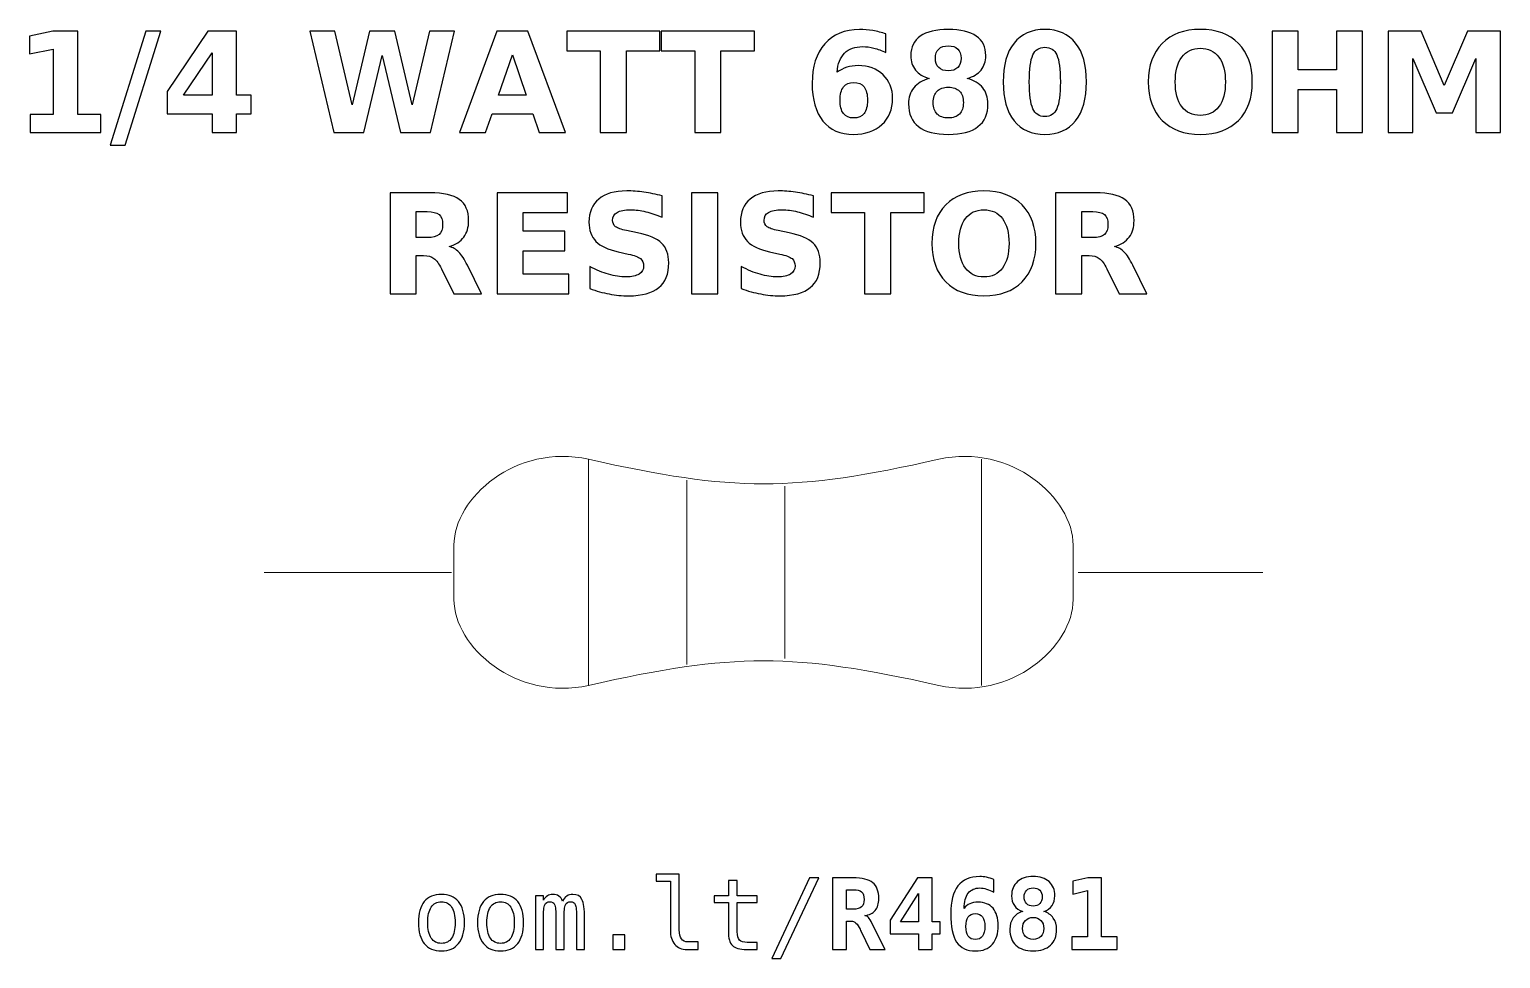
# Model space of a CAD drawing. Header units: centimetres. Extents: x -11.25 to -9.75, y -15.24 to -14.3.
import ezdxf

# ---------------------------------------------------------------- set-up
doc = ezdxf.new("R2010")
doc.units = ezdxf.units.CM
doc.header["$MEASUREMENT"] = 0
doc.layers.add('Layer 1', color=7, linetype='Continuous')

msp = doc.modelspace()

# ---------------------------------------------------------------- linework, layer by layer
at = {"layer": 'Layer 1', "color": 250}
for points, knots in [([(-11.24633, -14.38415), (-11.24633, -14.38415), (-11.2229, -14.38415), (-11.2229, -14.38415), (-11.2229, -14.38415), (-11.2229, -14.38415), (-11.2229, -14.31766), (-11.2229, -14.31766), (-11.2229, -14.31766), (-11.2229, -14.31766), (-11.24694, -14.32263), (-11.24694, -14.32263), (-11.24694, -14.32263), (-11.24694, -14.32263), (-11.24694, -14.30456), (-11.24694, -14.30456), (-11.24694, -14.30456), (-11.24694, -14.30456), (-11.22304, -14.2996), (-11.22304, -14.2996), (-11.22304, -14.2996), (-11.22304, -14.2996), (-11.19783, -14.2996), (-11.19783, -14.2996), (-11.19783, -14.2996), (-11.19783, -14.2996), (-11.19783, -14.38415), (-11.19783, -14.38415), (-11.19783, -14.38415), (-11.19783, -14.38415), (-11.17441, -14.38415), (-11.17441, -14.38415), (-11.17441, -14.38415), (-11.17441, -14.38415), (-11.17441, -14.40247), (-11.17441, -14.40247), (-11.17441, -14.40247), (-11.17441, -14.40247), (-11.24633, -14.40247), (-11.24633, -14.40247), (-11.24633, -14.40247), (-11.24633, -14.40247), (-11.24633, -14.38415), (-11.24633, -14.38415)], [0, 0, 0, 0, 0.0909091, 0.0909091, 0.0909091, 0.0909091, 0.1818182, 0.1818182, 0.1818182, 0.1818182, 0.2727273, 0.2727273, 0.2727273, 0.2727273, 0.3636364, 0.3636364, 0.3636364, 0.3636364, 0.4545455, 0.4545455, 0.4545455, 0.4545455, 0.5454545, 0.5454545, 0.5454545, 0.5454545, 0.6363636, 0.6363636, 0.6363636, 0.6363636, 0.7272727, 0.7272727, 0.7272727, 0.7272727, 0.8181818, 0.8181818, 0.8181818, 0.8181818, 0.9090909, 0.9090909, 0.9090909, 0.9090909, 1, 1, 1, 1]), ([(-11.12843, -14.2996), (-11.12843, -14.2996), (-11.11314, -14.2996), (-11.11314, -14.2996), (-11.11314, -14.2996), (-11.11314, -14.2996), (-11.14945, -14.41557), (-11.14945, -14.41557), (-11.14945, -14.41557), (-11.14945, -14.41557), (-11.16467, -14.41557), (-11.16467, -14.41557), (-11.16467, -14.41557), (-11.16467, -14.41557), (-11.12843, -14.2996), (-11.12843, -14.2996)], [0, 0, 0, 0, 0.25, 0.25, 0.25, 0.25, 0.5, 0.5, 0.5, 0.5, 0.75, 0.75, 0.75, 0.75, 1, 1, 1, 1]), ([(-11.06559, -14.2996), (-11.06559, -14.2996), (-11.03609, -14.2996), (-11.03609, -14.2996), (-11.03609, -14.2996), (-11.03609, -14.2996), (-11.03609, -14.36451), (-11.03609, -14.36451), (-11.03609, -14.36451), (-11.03609, -14.36451), (-11.02142, -14.36451), (-11.02142, -14.36451), (-11.02142, -14.36451), (-11.02142, -14.36451), (-11.02142, -14.38373), (-11.02142, -14.38373), (-11.02142, -14.38373), (-11.02142, -14.38373), (-11.03609, -14.38373), (-11.03609, -14.38373), (-11.03609, -14.38373), (-11.03609, -14.38373), (-11.03609, -14.40247), (-11.03609, -14.40247), (-11.03609, -14.40247), (-11.03609, -14.40247), (-11.06116, -14.40247), (-11.06116, -14.40247), (-11.06116, -14.40247), (-11.06116, -14.40247), (-11.06116, -14.38373), (-11.06116, -14.38373), (-11.06116, -14.38373), (-11.06116, -14.38373), (-11.10679, -14.38373), (-11.10679, -14.38373), (-11.10679, -14.38373), (-11.10679, -14.38373), (-11.10679, -14.36098), (-11.10679, -14.36098), (-11.10679, -14.36098), (-11.10679, -14.36098), (-11.06559, -14.2996), (-11.06559, -14.2996)], [0, 0, 0, 0, 0.0909091, 0.0909091, 0.0909091, 0.0909091, 0.1818182, 0.1818182, 0.1818182, 0.1818182, 0.2727273, 0.2727273, 0.2727273, 0.2727273, 0.3636364, 0.3636364, 0.3636364, 0.3636364, 0.4545455, 0.4545455, 0.4545455, 0.4545455, 0.5454545, 0.5454545, 0.5454545, 0.5454545, 0.6363636, 0.6363636, 0.6363636, 0.6363636, 0.7272727, 0.7272727, 0.7272727, 0.7272727, 0.8181818, 0.8181818, 0.8181818, 0.8181818, 0.9090909, 0.9090909, 0.9090909, 0.9090909, 1, 1, 1, 1]), ([(-10.96161, -14.2996), (-10.96161, -14.2996), (-10.93619, -14.2996), (-10.93619, -14.2996), (-10.93619, -14.2996), (-10.93619, -14.2996), (-10.91841, -14.37437), (-10.91841, -14.37437), (-10.91841, -14.37437), (-10.91841, -14.37437), (-10.90077, -14.2996), (-10.90077, -14.2996), (-10.90077, -14.2996), (-10.90077, -14.2996), (-10.8752, -14.2996), (-10.8752, -14.2996), (-10.8752, -14.2996), (-10.8752, -14.2996), (-10.85757, -14.37437), (-10.85757, -14.37437), (-10.85757, -14.37437), (-10.85757, -14.37437), (-10.83979, -14.2996), (-10.83979, -14.2996), (-10.83979, -14.2996), (-10.83979, -14.2996), (-10.81457, -14.2996), (-10.81457, -14.2996), (-10.81457, -14.2996), (-10.81457, -14.2996), (-10.83882, -14.40247), (-10.83882, -14.40247), (-10.83882, -14.40247), (-10.83882, -14.40247), (-10.86942, -14.40247), (-10.86942, -14.40247), (-10.86942, -14.40247), (-10.86942, -14.40247), (-10.88809, -14.32427), (-10.88809, -14.32427), (-10.88809, -14.32427), (-10.88809, -14.32427), (-10.90655, -14.40247), (-10.90655, -14.40247), (-10.90655, -14.40247), (-10.90655, -14.40247), (-10.93715, -14.40247), (-10.93715, -14.40247), (-10.93715, -14.40247), (-10.93715, -14.40247), (-10.96161, -14.2996), (-10.96161, -14.2996)], [0, 0, 0, 0, 0.0769231, 0.0769231, 0.0769231, 0.0769231, 0.1538462, 0.1538462, 0.1538462, 0.1538462, 0.2307692, 0.2307692, 0.2307692, 0.2307692, 0.3076923, 0.3076923, 0.3076923, 0.3076923, 0.3846154, 0.3846154, 0.3846154, 0.3846154, 0.4615385, 0.4615385, 0.4615385, 0.4615385, 0.5384615, 0.5384615, 0.5384615, 0.5384615, 0.6153846, 0.6153846, 0.6153846, 0.6153846, 0.6923077, 0.6923077, 0.6923077, 0.6923077, 0.7692308, 0.7692308, 0.7692308, 0.7692308, 0.8461538, 0.8461538, 0.8461538, 0.8461538, 0.9230769, 0.9230769, 0.9230769, 0.9230769, 1, 1, 1, 1]), ([(-10.7348, -14.38375), (-10.7348, -14.38375), (-10.77629, -14.38375), (-10.77629, -14.38375), (-10.77629, -14.38375), (-10.77629, -14.38375), (-10.78283, -14.40247), (-10.78283, -14.40247), (-10.78283, -14.40247), (-10.78283, -14.40247), (-10.8095, -14.40247), (-10.8095, -14.40247), (-10.8095, -14.40247), (-10.8095, -14.40247), (-10.7714, -14.2996), (-10.7714, -14.2996), (-10.7714, -14.2996), (-10.7714, -14.2996), (-10.73977, -14.2996), (-10.73977, -14.2996), (-10.73977, -14.2996), (-10.73977, -14.2996), (-10.70167, -14.40247), (-10.70167, -14.40247), (-10.70167, -14.40247), (-10.70167, -14.40247), (-10.72834, -14.40247), (-10.72834, -14.40247), (-10.72834, -14.40247), (-10.72834, -14.40247), (-10.7348, -14.38375), (-10.7348, -14.38375)], [0, 0, 0, 0, 0.125, 0.125, 0.125, 0.125, 0.25, 0.25, 0.25, 0.25, 0.375, 0.375, 0.375, 0.375, 0.5, 0.5, 0.5, 0.5, 0.625, 0.625, 0.625, 0.625, 0.75, 0.75, 0.75, 0.75, 0.875, 0.875, 0.875, 0.875, 1, 1, 1, 1]), ([(-10.70028, -14.2996), (-10.70028, -14.2996), (-10.60548, -14.2996), (-10.60548, -14.2996), (-10.60548, -14.2996), (-10.60548, -14.2996), (-10.60548, -14.31966), (-10.60548, -14.31966), (-10.60548, -14.31966), (-10.60548, -14.31966), (-10.63958, -14.31966), (-10.63958, -14.31966), (-10.63958, -14.31966), (-10.63958, -14.31966), (-10.63958, -14.40247), (-10.63958, -14.40247), (-10.63958, -14.40247), (-10.63958, -14.40247), (-10.66611, -14.40247), (-10.66611, -14.40247), (-10.66611, -14.40247), (-10.66611, -14.40247), (-10.66611, -14.31966), (-10.66611, -14.31966), (-10.66611, -14.31966), (-10.66611, -14.31966), (-10.70028, -14.31966), (-10.70028, -14.31966), (-10.70028, -14.31966), (-10.70028, -14.31966), (-10.70028, -14.2996), (-10.70028, -14.2996)], [0, 0, 0, 0, 0.125, 0.125, 0.125, 0.125, 0.25, 0.25, 0.25, 0.25, 0.375, 0.375, 0.375, 0.375, 0.5, 0.5, 0.5, 0.5, 0.625, 0.625, 0.625, 0.625, 0.75, 0.75, 0.75, 0.75, 0.875, 0.875, 0.875, 0.875, 1, 1, 1, 1]), ([(-10.60402, -14.2996), (-10.60402, -14.2996), (-10.50922, -14.2996), (-10.50922, -14.2996), (-10.50922, -14.2996), (-10.50922, -14.2996), (-10.50922, -14.31966), (-10.50922, -14.31966), (-10.50922, -14.31966), (-10.50922, -14.31966), (-10.54332, -14.31966), (-10.54332, -14.31966), (-10.54332, -14.31966), (-10.54332, -14.31966), (-10.54332, -14.40247), (-10.54332, -14.40247), (-10.54332, -14.40247), (-10.54332, -14.40247), (-10.56985, -14.40247), (-10.56985, -14.40247), (-10.56985, -14.40247), (-10.56985, -14.40247), (-10.56985, -14.31966), (-10.56985, -14.31966), (-10.56985, -14.31966), (-10.56985, -14.31966), (-10.60402, -14.31966), (-10.60402, -14.31966), (-10.60402, -14.31966), (-10.60402, -14.31966), (-10.60402, -14.2996), (-10.60402, -14.2996)], [0, 0, 0, 0, 0.125, 0.125, 0.125, 0.125, 0.25, 0.25, 0.25, 0.25, 0.375, 0.375, 0.375, 0.375, 0.5, 0.5, 0.5, 0.5, 0.625, 0.625, 0.625, 0.625, 0.75, 0.75, 0.75, 0.75, 0.875, 0.875, 0.875, 0.875, 1, 1, 1, 1]), ([(-10.37547, -14.30228), (-10.37547, -14.30228), (-10.37547, -14.32131), (-10.37547, -14.32131), (-10.37547, -14.32131), (-10.37984, -14.31924), (-10.38393, -14.31771), (-10.38779, -14.31672), (-10.38779, -14.31672), (-10.39165, -14.31573), (-10.39543, -14.31524), (-10.3991, -14.31524), (-10.3991, -14.31524), (-10.40701, -14.31524), (-10.41314, -14.31743), (-10.41756, -14.32183), (-10.41756, -14.32183), (-10.42196, -14.3262), (-10.42455, -14.33271), (-10.42528, -14.34135), (-10.42528, -14.34135), (-10.42225, -14.33911), (-10.41895, -14.33742), (-10.41542, -14.33629), (-10.41542, -14.33629), (-10.4119, -14.33516), (-10.40804, -14.3346), (-10.40385, -14.3346), (-10.40385, -14.3346), (-10.39334, -14.3346), (-10.38485, -14.33768), (-10.37841, -14.34384), (-10.37841, -14.34384), (-10.37194, -14.34998), (-10.36872, -14.35804), (-10.36872, -14.36802), (-10.36872, -14.36802), (-10.36872, -14.37905), (-10.37232, -14.38787), (-10.37954, -14.39452), (-10.37954, -14.39452), (-10.38673, -14.40115), (-10.39642, -14.40447), (-10.40853, -14.40447), (-10.40853, -14.40447), (-10.42189, -14.40447), (-10.43224, -14.39995), (-10.43958, -14.39092), (-10.43958, -14.39092), (-10.44689, -14.38191), (-10.45056, -14.3691), (-10.45056, -14.35252), (-10.45056, -14.35252), (-10.45056, -14.33554), (-10.44628, -14.32218), (-10.43772, -14.31247), (-10.43772, -14.31247), (-10.42914, -14.30275), (-10.4174, -14.29788), (-10.40247, -14.29788), (-10.40247, -14.29788), (-10.39774, -14.29788), (-10.39315, -14.29826), (-10.38868, -14.29899), (-10.38868, -14.29899), (-10.38424, -14.29972), (-10.37984, -14.30082), (-10.37547, -14.30228)], [0, 0, 0, 0, 0.0588235, 0.0588235, 0.0588235, 0.0588235, 0.1176471, 0.1176471, 0.1176471, 0.1176471, 0.1764706, 0.1764706, 0.1764706, 0.1764706, 0.2352941, 0.2352941, 0.2352941, 0.2352941, 0.2941176, 0.2941176, 0.2941176, 0.2941176, 0.3529412, 0.3529412, 0.3529412, 0.3529412, 0.4117647, 0.4117647, 0.4117647, 0.4117647, 0.4705882, 0.4705882, 0.4705882, 0.4705882, 0.5294118, 0.5294118, 0.5294118, 0.5294118, 0.5882353, 0.5882353, 0.5882353, 0.5882353, 0.6470588, 0.6470588, 0.6470588, 0.6470588, 0.7058824, 0.7058824, 0.7058824, 0.7058824, 0.7647059, 0.7647059, 0.7647059, 0.7647059, 0.8235294, 0.8235294, 0.8235294, 0.8235294, 0.8823529, 0.8823529, 0.8823529, 0.8823529, 0.9411765, 0.9411765, 0.9411765, 0.9411765, 1, 1, 1, 1]), ([(-10.33137, -14.3477), (-10.3376, -14.34581), (-10.34231, -14.34292), (-10.34548, -14.33902), (-10.34548, -14.33902), (-10.34866, -14.33511), (-10.35023, -14.33025), (-10.35023, -14.32441), (-10.35023, -14.32441), (-10.35023, -14.31573), (-10.34699, -14.3091), (-10.34052, -14.30456), (-10.34052, -14.30456), (-10.33405, -14.30002), (-10.32453, -14.29774), (-10.31199, -14.29774), (-10.31199, -14.29774), (-10.29955, -14.29774), (-10.29007, -14.3), (-10.2836, -14.30454), (-10.2836, -14.30454), (-10.27714, -14.30906), (-10.27389, -14.31569), (-10.27389, -14.32441), (-10.27389, -14.32441), (-10.27389, -14.33025), (-10.27549, -14.33511), (-10.27866, -14.33902), (-10.27866, -14.33902), (-10.28186, -14.34292), (-10.28659, -14.34581), (-10.29282, -14.3477), (-10.29282, -14.3477), (-10.28584, -14.34962), (-10.28057, -14.35275), (-10.27702, -14.3571), (-10.27702, -14.3571), (-10.27347, -14.36143), (-10.27168, -14.36691), (-10.27168, -14.37354), (-10.27168, -14.37354), (-10.27168, -14.38373), (-10.27507, -14.39144), (-10.28184, -14.39664), (-10.28184, -14.39664), (-10.28861, -14.40186), (-10.29868, -14.40447), (-10.31199, -14.40447), (-10.31199, -14.40447), (-10.32537, -14.40447), (-10.33546, -14.40186), (-10.34228, -14.39664), (-10.34228, -14.39664), (-10.3491, -14.39144), (-10.35251, -14.38373), (-10.35251, -14.37354), (-10.35251, -14.37354), (-10.35251, -14.36691), (-10.35072, -14.36143), (-10.34717, -14.3571), (-10.34717, -14.3571), (-10.34362, -14.35275), (-10.33835, -14.34962), (-10.33137, -14.3477)], [0, 0, 0, 0, 0.0625, 0.0625, 0.0625, 0.0625, 0.125, 0.125, 0.125, 0.125, 0.1875, 0.1875, 0.1875, 0.1875, 0.25, 0.25, 0.25, 0.25, 0.3125, 0.3125, 0.3125, 0.3125, 0.375, 0.375, 0.375, 0.375, 0.4375, 0.4375, 0.4375, 0.4375, 0.5, 0.5, 0.5, 0.5, 0.5625, 0.5625, 0.5625, 0.5625, 0.625, 0.625, 0.625, 0.625, 0.6875, 0.6875, 0.6875, 0.6875, 0.75, 0.75, 0.75, 0.75, 0.8125, 0.8125, 0.8125, 0.8125, 0.875, 0.875, 0.875, 0.875, 0.9375, 0.9375, 0.9375, 0.9375, 1, 1, 1, 1]), ([(-10.17149, -14.35113), (-10.17149, -14.36818), (-10.17516, -14.38133), (-10.18252, -14.39059), (-10.18252, -14.39059), (-10.18986, -14.39984), (-10.2003, -14.40447), (-10.2138, -14.40447), (-10.2138, -14.40447), (-10.22735, -14.40447), (-10.23781, -14.39984), (-10.24515, -14.39059), (-10.24515, -14.39059), (-10.25251, -14.38133), (-10.25618, -14.36818), (-10.25618, -14.35113), (-10.25618, -14.35113), (-10.25618, -14.33406), (-10.25251, -14.32088), (-10.24515, -14.31162), (-10.24515, -14.31162), (-10.23781, -14.30238), (-10.22735, -14.29774), (-10.2138, -14.29774), (-10.2138, -14.29774), (-10.2003, -14.29774), (-10.18986, -14.30238), (-10.18252, -14.31162), (-10.18252, -14.31162), (-10.17516, -14.32088), (-10.17149, -14.33406), (-10.17149, -14.35113)], [0, 0, 0, 0, 0.125, 0.125, 0.125, 0.125, 0.25, 0.25, 0.25, 0.25, 0.375, 0.375, 0.375, 0.375, 0.5, 0.5, 0.5, 0.5, 0.625, 0.625, 0.625, 0.625, 0.75, 0.75, 0.75, 0.75, 0.875, 0.875, 0.875, 0.875, 1, 1, 1, 1]), ([(-10.05566, -14.29774), (-10.03913, -14.29774), (-10.02617, -14.30247), (-10.01681, -14.31195), (-10.01681, -14.31195), (-10.00743, -14.3214), (-10.00275, -14.33445), (-10.00275, -14.35113), (-10.00275, -14.35113), (-10.00275, -14.36776), (-10.00743, -14.38081), (-10.01681, -14.39026), (-10.01681, -14.39026), (-10.02617, -14.39974), (-10.03913, -14.40447), (-10.05566, -14.40447), (-10.05566, -14.40447), (-10.07215, -14.40447), (-10.08508, -14.39974), (-10.09449, -14.39026), (-10.09449, -14.39026), (-10.10387, -14.38081), (-10.10858, -14.36776), (-10.10858, -14.35113), (-10.10858, -14.35113), (-10.10858, -14.33445), (-10.10387, -14.3214), (-10.09449, -14.31195), (-10.09449, -14.31195), (-10.08508, -14.30247), (-10.07215, -14.29774), (-10.05566, -14.29774)], [0, 0, 0, 0, 0.125, 0.125, 0.125, 0.125, 0.25, 0.25, 0.25, 0.25, 0.375, 0.375, 0.375, 0.375, 0.5, 0.5, 0.5, 0.5, 0.625, 0.625, 0.625, 0.625, 0.75, 0.75, 0.75, 0.75, 0.875, 0.875, 0.875, 0.875, 1, 1, 1, 1]), ([(-9.98268, -14.2996), (-9.98268, -14.2996), (-9.95615, -14.2996), (-9.95615, -14.2996), (-9.95615, -14.2996), (-9.95615, -14.2996), (-9.95615, -14.33881), (-9.95615, -14.33881), (-9.95615, -14.33881), (-9.95615, -14.33881), (-9.91702, -14.33881), (-9.91702, -14.33881), (-9.91702, -14.33881), (-9.91702, -14.33881), (-9.91702, -14.2996), (-9.91702, -14.2996), (-9.91702, -14.2996), (-9.91702, -14.2996), (-9.89049, -14.2996), (-9.89049, -14.2996), (-9.89049, -14.2996), (-9.89049, -14.2996), (-9.89049, -14.40247), (-9.89049, -14.40247), (-9.89049, -14.40247), (-9.89049, -14.40247), (-9.91702, -14.40247), (-9.91702, -14.40247), (-9.91702, -14.40247), (-9.91702, -14.40247), (-9.91702, -14.35887), (-9.91702, -14.35887), (-9.91702, -14.35887), (-9.91702, -14.35887), (-9.95615, -14.35887), (-9.95615, -14.35887), (-9.95615, -14.35887), (-9.95615, -14.35887), (-9.95615, -14.40247), (-9.95615, -14.40247), (-9.95615, -14.40247), (-9.95615, -14.40247), (-9.98268, -14.40247), (-9.98268, -14.40247), (-9.98268, -14.40247), (-9.98268, -14.40247), (-9.98268, -14.2996), (-9.98268, -14.2996)], [0, 0, 0, 0, 0.0833333, 0.0833333, 0.0833333, 0.0833333, 0.1666667, 0.1666667, 0.1666667, 0.1666667, 0.25, 0.25, 0.25, 0.25, 0.3333333, 0.3333333, 0.3333333, 0.3333333, 0.4166667, 0.4166667, 0.4166667, 0.4166667, 0.5, 0.5, 0.5, 0.5, 0.5833333, 0.5833333, 0.5833333, 0.5833333, 0.6666667, 0.6666667, 0.6666667, 0.6666667, 0.75, 0.75, 0.75, 0.75, 0.8333333, 0.8333333, 0.8333333, 0.8333333, 0.9166667, 0.9166667, 0.9166667, 0.9166667, 1, 1, 1, 1]), ([(-9.86459, -14.2996), (-9.86459, -14.2996), (-9.83084, -14.2996), (-9.83084, -14.2996), (-9.83084, -14.2996), (-9.83084, -14.2996), (-9.80739, -14.35466), (-9.80739, -14.35466), (-9.80739, -14.35466), (-9.80739, -14.35466), (-9.78383, -14.2996), (-9.78383, -14.2996), (-9.78383, -14.2996), (-9.78383, -14.2996), (-9.75015, -14.2996), (-9.75015, -14.2996), (-9.75015, -14.2996), (-9.75015, -14.2996), (-9.75015, -14.40247), (-9.75015, -14.40247), (-9.75015, -14.40247), (-9.75015, -14.40247), (-9.77522, -14.40247), (-9.77522, -14.40247), (-9.77522, -14.40247), (-9.77522, -14.40247), (-9.77522, -14.32723), (-9.77522, -14.32723), (-9.77522, -14.32723), (-9.77522, -14.32723), (-9.79893, -14.38269), (-9.79893, -14.38269), (-9.79893, -14.38269), (-9.79893, -14.38269), (-9.81574, -14.38269), (-9.81574, -14.38269), (-9.81574, -14.38269), (-9.81574, -14.38269), (-9.83945, -14.32723), (-9.83945, -14.32723), (-9.83945, -14.32723), (-9.83945, -14.32723), (-9.83945, -14.40247), (-9.83945, -14.40247), (-9.83945, -14.40247), (-9.83945, -14.40247), (-9.86459, -14.40247), (-9.86459, -14.40247), (-9.86459, -14.40247), (-9.86459, -14.40247), (-9.86459, -14.2996), (-9.86459, -14.2996)], [0, 0, 0, 0, 0.0769231, 0.0769231, 0.0769231, 0.0769231, 0.1538462, 0.1538462, 0.1538462, 0.1538462, 0.2307692, 0.2307692, 0.2307692, 0.2307692, 0.3076923, 0.3076923, 0.3076923, 0.3076923, 0.3846154, 0.3846154, 0.3846154, 0.3846154, 0.4615385, 0.4615385, 0.4615385, 0.4615385, 0.5384615, 0.5384615, 0.5384615, 0.5384615, 0.6153846, 0.6153846, 0.6153846, 0.6153846, 0.6923077, 0.6923077, 0.6923077, 0.6923077, 0.7692308, 0.7692308, 0.7692308, 0.7692308, 0.8461538, 0.8461538, 0.8461538, 0.8461538, 0.9230769, 0.9230769, 0.9230769, 0.9230769, 1, 1, 1, 1]), ([(-11.06116, -14.32145), (-11.06116, -14.32145), (-11.09026, -14.36451), (-11.09026, -14.36451), (-11.09026, -14.36451), (-11.09026, -14.36451), (-11.06116, -14.36451), (-11.06116, -14.36451), (-11.06116, -14.36451), (-11.06116, -14.36451), (-11.06116, -14.32145), (-11.06116, -14.32145)], [0, 0, 0, 0, 0.3333333, 0.3333333, 0.3333333, 0.3333333, 0.6666667, 0.6666667, 0.6666667, 0.6666667, 1, 1, 1, 1]), ([(-10.76968, -14.36465), (-10.76968, -14.36465), (-10.74148, -14.36465), (-10.74148, -14.36465), (-10.74148, -14.36465), (-10.74148, -14.36465), (-10.75555, -14.32373), (-10.75555, -14.32373), (-10.75555, -14.32373), (-10.75555, -14.32373), (-10.76968, -14.36465), (-10.76968, -14.36465)], [0, 0, 0, 0, 0.3333333, 0.3333333, 0.3333333, 0.3333333, 0.6666667, 0.6666667, 0.6666667, 0.6666667, 1, 1, 1, 1]), ([(-10.32516, -14.32709), (-10.32516, -14.33119), (-10.32403, -14.33434), (-10.32175, -14.33652), (-10.32175, -14.33652), (-10.31947, -14.33874), (-10.31622, -14.33984), (-10.31199, -14.33984), (-10.31199, -14.33984), (-10.30785, -14.33984), (-10.30465, -14.33874), (-10.30242, -14.33652), (-10.30242, -14.33652), (-10.30016, -14.33434), (-10.29903, -14.33119), (-10.29903, -14.32709), (-10.29903, -14.32709), (-10.29903, -14.323), (-10.30016, -14.31987), (-10.30242, -14.31769), (-10.30242, -14.31769), (-10.30465, -14.3155), (-10.30785, -14.31442), (-10.31199, -14.31442), (-10.31199, -14.31442), (-10.31622, -14.31442), (-10.31947, -14.31552), (-10.32175, -14.31773), (-10.32175, -14.31773), (-10.32403, -14.31992), (-10.32516, -14.32305), (-10.32516, -14.32709)], [0, 0, 0, 0, 0.125, 0.125, 0.125, 0.125, 0.25, 0.25, 0.25, 0.25, 0.375, 0.375, 0.375, 0.375, 0.5, 0.5, 0.5, 0.5, 0.625, 0.625, 0.625, 0.625, 0.75, 0.75, 0.75, 0.75, 0.875, 0.875, 0.875, 0.875, 1, 1, 1, 1]), ([(-10.19802, -14.35094), (-10.19802, -14.33808), (-10.19922, -14.32902), (-10.20164, -14.32375), (-10.20164, -14.32375), (-10.20404, -14.31851), (-10.20811, -14.31588), (-10.2138, -14.31588), (-10.2138, -14.31588), (-10.21949, -14.31588), (-10.22356, -14.31851), (-10.22601, -14.32375), (-10.22601, -14.32375), (-10.22843, -14.32902), (-10.22965, -14.33808), (-10.22965, -14.35094), (-10.22965, -14.35094), (-10.22965, -14.36392), (-10.22843, -14.3731), (-10.22601, -14.37841), (-10.22601, -14.37841), (-10.22356, -14.38375), (-10.21949, -14.38641), (-10.2138, -14.38641), (-10.2138, -14.38641), (-10.20816, -14.38641), (-10.20411, -14.38375), (-10.20166, -14.37841), (-10.20166, -14.37841), (-10.19924, -14.3731), (-10.19802, -14.36392), (-10.19802, -14.35094)], [0, 0, 0, 0, 0.125, 0.125, 0.125, 0.125, 0.25, 0.25, 0.25, 0.25, 0.375, 0.375, 0.375, 0.375, 0.5, 0.5, 0.5, 0.5, 0.625, 0.625, 0.625, 0.625, 0.75, 0.75, 0.75, 0.75, 0.875, 0.875, 0.875, 0.875, 1, 1, 1, 1]), ([(-10.05566, -14.31696), (-10.06375, -14.31696), (-10.07001, -14.31994), (-10.07448, -14.32592), (-10.07448, -14.32592), (-10.07892, -14.33189), (-10.08116, -14.34029), (-10.08116, -14.35113), (-10.08116, -14.35113), (-10.08116, -14.36195), (-10.07892, -14.37032), (-10.07448, -14.37629), (-10.07448, -14.37629), (-10.07001, -14.38227), (-10.06375, -14.38525), (-10.05566, -14.38525), (-10.05566, -14.38525), (-10.04752, -14.38525), (-10.04125, -14.38227), (-10.03678, -14.37629), (-10.03678, -14.37629), (-10.03233, -14.37032), (-10.0301, -14.36195), (-10.0301, -14.35113), (-10.0301, -14.35113), (-10.0301, -14.34029), (-10.03233, -14.33189), (-10.03678, -14.32592), (-10.03678, -14.32592), (-10.04125, -14.31994), (-10.04752, -14.31696), (-10.05566, -14.31696)], [0, 0, 0, 0, 0.125, 0.125, 0.125, 0.125, 0.25, 0.25, 0.25, 0.25, 0.375, 0.375, 0.375, 0.375, 0.5, 0.5, 0.5, 0.5, 0.625, 0.625, 0.625, 0.625, 0.75, 0.75, 0.75, 0.75, 0.875, 0.875, 0.875, 0.875, 1, 1, 1, 1]), ([(-10.40825, -14.35169), (-10.41291, -14.35169), (-10.41639, -14.3532), (-10.41869, -14.35621), (-10.41869, -14.35621), (-10.42102, -14.35922), (-10.42217, -14.36374), (-10.42217, -14.36973), (-10.42217, -14.36973), (-10.42217, -14.37575), (-10.42102, -14.38027), (-10.41869, -14.38328), (-10.41869, -14.38328), (-10.41639, -14.38629), (-10.41291, -14.38779), (-10.40825, -14.38779), (-10.40825, -14.38779), (-10.40357, -14.38779), (-10.40007, -14.38629), (-10.39776, -14.38328), (-10.39776, -14.38328), (-10.39543, -14.38027), (-10.39428, -14.37575), (-10.39428, -14.36973), (-10.39428, -14.36973), (-10.39428, -14.36374), (-10.39543, -14.35922), (-10.39776, -14.35621), (-10.39776, -14.35621), (-10.40007, -14.3532), (-10.40357, -14.35169), (-10.40825, -14.35169)], [0, 0, 0, 0, 0.125, 0.125, 0.125, 0.125, 0.25, 0.25, 0.25, 0.25, 0.375, 0.375, 0.375, 0.375, 0.5, 0.5, 0.5, 0.5, 0.625, 0.625, 0.625, 0.625, 0.75, 0.75, 0.75, 0.75, 0.875, 0.875, 0.875, 0.875, 1, 1, 1, 1]), ([(-10.31199, -14.35644), (-10.31695, -14.35644), (-10.32079, -14.35781), (-10.32344, -14.36051), (-10.32344, -14.36051), (-10.3261, -14.36322), (-10.32744, -14.3671), (-10.32744, -14.37215), (-10.32744, -14.37215), (-10.32744, -14.37721), (-10.3261, -14.38107), (-10.32344, -14.38377), (-10.32344, -14.38377), (-10.32079, -14.38645), (-10.31695, -14.38779), (-10.31199, -14.38779), (-10.31199, -14.38779), (-10.30707, -14.38779), (-10.30331, -14.38645), (-10.30068, -14.38377), (-10.30068, -14.38377), (-10.29807, -14.38107), (-10.29675, -14.37721), (-10.29675, -14.37215), (-10.29675, -14.37215), (-10.29675, -14.36705), (-10.29807, -14.36317), (-10.30068, -14.36047), (-10.30068, -14.36047), (-10.30331, -14.35779), (-10.30707, -14.35644), (-10.31199, -14.35644)], [0, 0, 0, 0, 0.125, 0.125, 0.125, 0.125, 0.25, 0.25, 0.25, 0.25, 0.375, 0.375, 0.375, 0.375, 0.5, 0.5, 0.5, 0.5, 0.625, 0.625, 0.625, 0.625, 0.75, 0.75, 0.75, 0.75, 0.875, 0.875, 0.875, 0.875, 1, 1, 1, 1]), ([(-10.85333, -14.5278), (-10.85333, -14.5278), (-10.85333, -14.56672), (-10.85333, -14.56672), (-10.85333, -14.56672), (-10.85333, -14.56672), (-10.87986, -14.56672), (-10.87986, -14.56672), (-10.87986, -14.56672), (-10.87986, -14.56672), (-10.87986, -14.46385), (-10.87986, -14.46385), (-10.87986, -14.46385), (-10.87986, -14.46385), (-10.83934, -14.46385), (-10.83934, -14.46385), (-10.83934, -14.46385), (-10.82579, -14.46385), (-10.81584, -14.46613), (-10.80954, -14.47067), (-10.80954, -14.47067), (-10.80322, -14.47521), (-10.80006, -14.48241), (-10.80006, -14.49224), (-10.80006, -14.49224), (-10.80006, -14.49903), (-10.80171, -14.50463), (-10.80498, -14.50898), (-10.80498, -14.50898), (-10.80827, -14.51336), (-10.81323, -14.51658), (-10.81984, -14.51863), (-10.81984, -14.51863), (-10.81622, -14.51947), (-10.81295, -14.52133), (-10.81008, -14.52425), (-10.81008, -14.52425), (-10.80721, -14.52716), (-10.80432, -14.53158), (-10.80138, -14.53751), (-10.80138, -14.53751), (-10.80138, -14.53751), (-10.78696, -14.56672), (-10.78696, -14.56672), (-10.78696, -14.56672), (-10.78696, -14.56672), (-10.81523, -14.56672), (-10.81523, -14.56672), (-10.81523, -14.56672), (-10.81523, -14.56672), (-10.82777, -14.54116), (-10.82777, -14.54116), (-10.82777, -14.54116), (-10.83028, -14.53603), (-10.83285, -14.5325), (-10.83546, -14.53062), (-10.83546, -14.53062), (-10.83805, -14.52874), (-10.8415, -14.5278), (-10.84583, -14.5278), (-10.84583, -14.5278), (-10.84583, -14.5278), (-10.85333, -14.5278), (-10.85333, -14.5278)], [0, 0, 0, 0, 0.0625, 0.0625, 0.0625, 0.0625, 0.125, 0.125, 0.125, 0.125, 0.1875, 0.1875, 0.1875, 0.1875, 0.25, 0.25, 0.25, 0.25, 0.3125, 0.3125, 0.3125, 0.3125, 0.375, 0.375, 0.375, 0.375, 0.4375, 0.4375, 0.4375, 0.4375, 0.5, 0.5, 0.5, 0.5, 0.5625, 0.5625, 0.5625, 0.5625, 0.625, 0.625, 0.625, 0.625, 0.6875, 0.6875, 0.6875, 0.6875, 0.75, 0.75, 0.75, 0.75, 0.8125, 0.8125, 0.8125, 0.8125, 0.875, 0.875, 0.875, 0.875, 0.9375, 0.9375, 0.9375, 0.9375, 1, 1, 1, 1]), ([(-10.77121, -14.46385), (-10.77121, -14.46385), (-10.69962, -14.46385), (-10.69962, -14.46385), (-10.69962, -14.46385), (-10.69962, -14.46385), (-10.69962, -14.48391), (-10.69962, -14.48391), (-10.69962, -14.48391), (-10.69962, -14.48391), (-10.74468, -14.48391), (-10.74468, -14.48391), (-10.74468, -14.48391), (-10.74468, -14.48391), (-10.74468, -14.50306), (-10.74468, -14.50306), (-10.74468, -14.50306), (-10.74468, -14.50306), (-10.70233, -14.50306), (-10.70233, -14.50306), (-10.70233, -14.50306), (-10.70233, -14.50306), (-10.70233, -14.52312), (-10.70233, -14.52312), (-10.70233, -14.52312), (-10.70233, -14.52312), (-10.74468, -14.52312), (-10.74468, -14.52312), (-10.74468, -14.52312), (-10.74468, -14.52312), (-10.74468, -14.54666), (-10.74468, -14.54666), (-10.74468, -14.54666), (-10.74468, -14.54666), (-10.69812, -14.54666), (-10.69812, -14.54666), (-10.69812, -14.54666), (-10.69812, -14.54666), (-10.69812, -14.56672), (-10.69812, -14.56672), (-10.69812, -14.56672), (-10.69812, -14.56672), (-10.77121, -14.56672), (-10.77121, -14.56672), (-10.77121, -14.56672), (-10.77121, -14.56672), (-10.77121, -14.46385), (-10.77121, -14.46385)], [0, 0, 0, 0, 0.0833333, 0.0833333, 0.0833333, 0.0833333, 0.1666667, 0.1666667, 0.1666667, 0.1666667, 0.25, 0.25, 0.25, 0.25, 0.3333333, 0.3333333, 0.3333333, 0.3333333, 0.4166667, 0.4166667, 0.4166667, 0.4166667, 0.5, 0.5, 0.5, 0.5, 0.5833333, 0.5833333, 0.5833333, 0.5833333, 0.6666667, 0.6666667, 0.6666667, 0.6666667, 0.75, 0.75, 0.75, 0.75, 0.8333333, 0.8333333, 0.8333333, 0.8333333, 0.9166667, 0.9166667, 0.9166667, 0.9166667, 1, 1, 1, 1]), ([(-10.60322, -14.4671), (-10.60322, -14.4671), (-10.60322, -14.48885), (-10.60322, -14.48885), (-10.60322, -14.48885), (-10.60887, -14.48633), (-10.61439, -14.48443), (-10.61975, -14.48314), (-10.61975, -14.48314), (-10.62514, -14.48184), (-10.63022, -14.48121), (-10.63499, -14.48121), (-10.63499, -14.48121), (-10.64132, -14.48121), (-10.64602, -14.48208), (-10.64906, -14.48382), (-10.64906, -14.48382), (-10.65209, -14.48558), (-10.6536, -14.48829), (-10.6536, -14.49196), (-10.6536, -14.49196), (-10.6536, -14.49471), (-10.65259, -14.49687), (-10.65054, -14.4984), (-10.65054, -14.4984), (-10.64849, -14.49993), (-10.64478, -14.50127), (-10.63939, -14.50237), (-10.63939, -14.50237), (-10.63939, -14.50237), (-10.6281, -14.50463), (-10.6281, -14.50463), (-10.6281, -14.50463), (-10.61665, -14.50694), (-10.60854, -14.51042), (-10.60372, -14.51512), (-10.60372, -14.51512), (-10.59889, -14.5198), (-10.59647, -14.52646), (-10.59647, -14.53509), (-10.59647, -14.53509), (-10.59647, -14.54645), (-10.59983, -14.55489), (-10.60656, -14.56042), (-10.60656, -14.56042), (-10.61329, -14.56594), (-10.62356, -14.56872), (-10.63739, -14.56872), (-10.63739, -14.56872), (-10.64393, -14.56872), (-10.65047, -14.56811), (-10.65703, -14.56686), (-10.65703, -14.56686), (-10.66359, -14.56561), (-10.67018, -14.56378), (-10.67674, -14.56136), (-10.67674, -14.56136), (-10.67674, -14.56136), (-10.67674, -14.53897), (-10.67674, -14.53897), (-10.67674, -14.53897), (-10.67018, -14.54245), (-10.66383, -14.54508), (-10.65769, -14.54685), (-10.65769, -14.54685), (-10.65155, -14.54861), (-10.64565, -14.5495), (-10.63996, -14.5495), (-10.63996, -14.5495), (-10.63417, -14.5495), (-10.62973, -14.54854), (-10.62665, -14.54661), (-10.62665, -14.54661), (-10.62356, -14.54468), (-10.62204, -14.54193), (-10.62204, -14.53833), (-10.62204, -14.53833), (-10.62204, -14.53513), (-10.62307, -14.53264), (-10.62516, -14.5309), (-10.62516, -14.5309), (-10.62726, -14.52916), (-10.63142, -14.52759), (-10.63768, -14.52622), (-10.63768, -14.52622), (-10.63768, -14.52622), (-10.64795, -14.52394), (-10.64795, -14.52394), (-10.64795, -14.52394), (-10.65823, -14.52173), (-10.66576, -14.51823), (-10.67051, -14.5134), (-10.67051, -14.5134), (-10.67526, -14.50858), (-10.67763, -14.50207), (-10.67763, -14.49391), (-10.67763, -14.49391), (-10.67763, -14.48365), (-10.67432, -14.47577), (-10.66771, -14.47027), (-10.66771, -14.47027), (-10.6611, -14.46474), (-10.6516, -14.46199), (-10.63918, -14.46199), (-10.63918, -14.46199), (-10.63354, -14.46199), (-10.62773, -14.46242), (-10.62175, -14.46326), (-10.62175, -14.46326), (-10.61578, -14.46411), (-10.6096, -14.46538), (-10.60322, -14.4671)], [0, 0, 0, 0, 0.0357143, 0.0357143, 0.0357143, 0.0357143, 0.0714286, 0.0714286, 0.0714286, 0.0714286, 0.1071429, 0.1071429, 0.1071429, 0.1071429, 0.1428571, 0.1428571, 0.1428571, 0.1428571, 0.1785714, 0.1785714, 0.1785714, 0.1785714, 0.2142857, 0.2142857, 0.2142857, 0.2142857, 0.25, 0.25, 0.25, 0.25, 0.2857143, 0.2857143, 0.2857143, 0.2857143, 0.3214286, 0.3214286, 0.3214286, 0.3214286, 0.3571429, 0.3571429, 0.3571429, 0.3571429, 0.3928571, 0.3928571, 0.3928571, 0.3928571, 0.4285714, 0.4285714, 0.4285714, 0.4285714, 0.4642857, 0.4642857, 0.4642857, 0.4642857, 0.5, 0.5, 0.5, 0.5, 0.5357143, 0.5357143, 0.5357143, 0.5357143, 0.5714286, 0.5714286, 0.5714286, 0.5714286, 0.6071429, 0.6071429, 0.6071429, 0.6071429, 0.6428571, 0.6428571, 0.6428571, 0.6428571, 0.6785714, 0.6785714, 0.6785714, 0.6785714, 0.7142857, 0.7142857, 0.7142857, 0.7142857, 0.75, 0.75, 0.75, 0.75, 0.7857143, 0.7857143, 0.7857143, 0.7857143, 0.8214286, 0.8214286, 0.8214286, 0.8214286, 0.8571429, 0.8571429, 0.8571429, 0.8571429, 0.8928571, 0.8928571, 0.8928571, 0.8928571, 0.9285714, 0.9285714, 0.9285714, 0.9285714, 0.9642857, 0.9642857, 0.9642857, 0.9642857, 1, 1, 1, 1]), ([(-10.57319, -14.46385), (-10.57319, -14.46385), (-10.54666, -14.46385), (-10.54666, -14.46385), (-10.54666, -14.46385), (-10.54666, -14.46385), (-10.54666, -14.56672), (-10.54666, -14.56672), (-10.54666, -14.56672), (-10.54666, -14.56672), (-10.57319, -14.56672), (-10.57319, -14.56672), (-10.57319, -14.56672), (-10.57319, -14.56672), (-10.57319, -14.46385), (-10.57319, -14.46385)], [0, 0, 0, 0, 0.25, 0.25, 0.25, 0.25, 0.5, 0.5, 0.5, 0.5, 0.75, 0.75, 0.75, 0.75, 1, 1, 1, 1]), ([(-10.44911, -14.4671), (-10.44911, -14.4671), (-10.44911, -14.48885), (-10.44911, -14.48885), (-10.44911, -14.48885), (-10.45476, -14.48633), (-10.46028, -14.48443), (-10.46564, -14.48314), (-10.46564, -14.48314), (-10.47103, -14.48184), (-10.47611, -14.48121), (-10.48088, -14.48121), (-10.48088, -14.48121), (-10.48721, -14.48121), (-10.49191, -14.48208), (-10.49495, -14.48382), (-10.49495, -14.48382), (-10.49798, -14.48558), (-10.49949, -14.48829), (-10.49949, -14.49196), (-10.49949, -14.49196), (-10.49949, -14.49471), (-10.49848, -14.49687), (-10.49643, -14.4984), (-10.49643, -14.4984), (-10.49438, -14.49993), (-10.49067, -14.50127), (-10.48528, -14.50237), (-10.48528, -14.50237), (-10.48528, -14.50237), (-10.47399, -14.50463), (-10.47399, -14.50463), (-10.47399, -14.50463), (-10.46254, -14.50694), (-10.45443, -14.51042), (-10.44961, -14.51512), (-10.44961, -14.51512), (-10.44478, -14.5198), (-10.44236, -14.52646), (-10.44236, -14.53509), (-10.44236, -14.53509), (-10.44236, -14.54645), (-10.44572, -14.55489), (-10.45245, -14.56042), (-10.45245, -14.56042), (-10.45918, -14.56594), (-10.46945, -14.56872), (-10.48328, -14.56872), (-10.48328, -14.56872), (-10.48982, -14.56872), (-10.49636, -14.56811), (-10.50292, -14.56686), (-10.50292, -14.56686), (-10.50948, -14.56561), (-10.51607, -14.56378), (-10.52263, -14.56136), (-10.52263, -14.56136), (-10.52263, -14.56136), (-10.52263, -14.53897), (-10.52263, -14.53897), (-10.52263, -14.53897), (-10.51607, -14.54245), (-10.50972, -14.54508), (-10.50358, -14.54685), (-10.50358, -14.54685), (-10.49744, -14.54861), (-10.49154, -14.5495), (-10.48585, -14.5495), (-10.48585, -14.5495), (-10.48006, -14.5495), (-10.47562, -14.54854), (-10.47254, -14.54661), (-10.47254, -14.54661), (-10.46945, -14.54468), (-10.46793, -14.54193), (-10.46793, -14.53833), (-10.46793, -14.53833), (-10.46793, -14.53513), (-10.46896, -14.53264), (-10.47105, -14.5309), (-10.47105, -14.5309), (-10.47315, -14.52916), (-10.47731, -14.52759), (-10.48357, -14.52622), (-10.48357, -14.52622), (-10.48357, -14.52622), (-10.49384, -14.52394), (-10.49384, -14.52394), (-10.49384, -14.52394), (-10.50412, -14.52173), (-10.51165, -14.51823), (-10.5164, -14.5134), (-10.5164, -14.5134), (-10.52115, -14.50858), (-10.52352, -14.50207), (-10.52352, -14.49391), (-10.52352, -14.49391), (-10.52352, -14.48365), (-10.52021, -14.47577), (-10.5136, -14.47027), (-10.5136, -14.47027), (-10.50699, -14.46474), (-10.49749, -14.46199), (-10.48507, -14.46199), (-10.48507, -14.46199), (-10.47943, -14.46199), (-10.47362, -14.46242), (-10.46764, -14.46326), (-10.46764, -14.46326), (-10.46167, -14.46411), (-10.45549, -14.46538), (-10.44911, -14.4671)], [0, 0, 0, 0, 0.0357143, 0.0357143, 0.0357143, 0.0357143, 0.0714286, 0.0714286, 0.0714286, 0.0714286, 0.1071429, 0.1071429, 0.1071429, 0.1071429, 0.1428571, 0.1428571, 0.1428571, 0.1428571, 0.1785714, 0.1785714, 0.1785714, 0.1785714, 0.2142857, 0.2142857, 0.2142857, 0.2142857, 0.25, 0.25, 0.25, 0.25, 0.2857143, 0.2857143, 0.2857143, 0.2857143, 0.3214286, 0.3214286, 0.3214286, 0.3214286, 0.3571429, 0.3571429, 0.3571429, 0.3571429, 0.3928571, 0.3928571, 0.3928571, 0.3928571, 0.4285714, 0.4285714, 0.4285714, 0.4285714, 0.4642857, 0.4642857, 0.4642857, 0.4642857, 0.5, 0.5, 0.5, 0.5, 0.5357143, 0.5357143, 0.5357143, 0.5357143, 0.5714286, 0.5714286, 0.5714286, 0.5714286, 0.6071429, 0.6071429, 0.6071429, 0.6071429, 0.6428571, 0.6428571, 0.6428571, 0.6428571, 0.6785714, 0.6785714, 0.6785714, 0.6785714, 0.7142857, 0.7142857, 0.7142857, 0.7142857, 0.75, 0.75, 0.75, 0.75, 0.7857143, 0.7857143, 0.7857143, 0.7857143, 0.8214286, 0.8214286, 0.8214286, 0.8214286, 0.8571429, 0.8571429, 0.8571429, 0.8571429, 0.8928571, 0.8928571, 0.8928571, 0.8928571, 0.9285714, 0.9285714, 0.9285714, 0.9285714, 0.9642857, 0.9642857, 0.9642857, 0.9642857, 1, 1, 1, 1]), ([(-10.43136, -14.46385), (-10.43136, -14.46385), (-10.33656, -14.46385), (-10.33656, -14.46385), (-10.33656, -14.46385), (-10.33656, -14.46385), (-10.33656, -14.48391), (-10.33656, -14.48391), (-10.33656, -14.48391), (-10.33656, -14.48391), (-10.37066, -14.48391), (-10.37066, -14.48391), (-10.37066, -14.48391), (-10.37066, -14.48391), (-10.37066, -14.56672), (-10.37066, -14.56672), (-10.37066, -14.56672), (-10.37066, -14.56672), (-10.39719, -14.56672), (-10.39719, -14.56672), (-10.39719, -14.56672), (-10.39719, -14.56672), (-10.39719, -14.48391), (-10.39719, -14.48391), (-10.39719, -14.48391), (-10.39719, -14.48391), (-10.43136, -14.48391), (-10.43136, -14.48391), (-10.43136, -14.48391), (-10.43136, -14.48391), (-10.43136, -14.46385), (-10.43136, -14.46385)], [0, 0, 0, 0, 0.125, 0.125, 0.125, 0.125, 0.25, 0.25, 0.25, 0.25, 0.375, 0.375, 0.375, 0.375, 0.5, 0.5, 0.5, 0.5, 0.625, 0.625, 0.625, 0.625, 0.75, 0.75, 0.75, 0.75, 0.875, 0.875, 0.875, 0.875, 1, 1, 1, 1]), ([(-10.27583, -14.46199), (-10.2593, -14.46199), (-10.24634, -14.46672), (-10.23698, -14.4762), (-10.23698, -14.4762), (-10.2276, -14.48565), (-10.22292, -14.4987), (-10.22292, -14.51538), (-10.22292, -14.51538), (-10.22292, -14.53201), (-10.2276, -14.54506), (-10.23698, -14.55451), (-10.23698, -14.55451), (-10.24634, -14.56399), (-10.2593, -14.56872), (-10.27583, -14.56872), (-10.27583, -14.56872), (-10.29232, -14.56872), (-10.30525, -14.56399), (-10.31466, -14.55451), (-10.31466, -14.55451), (-10.32404, -14.54506), (-10.32875, -14.53201), (-10.32875, -14.51538), (-10.32875, -14.51538), (-10.32875, -14.4987), (-10.32404, -14.48565), (-10.31466, -14.4762), (-10.31466, -14.4762), (-10.30525, -14.46672), (-10.29232, -14.46199), (-10.27583, -14.46199)], [0, 0, 0, 0, 0.125, 0.125, 0.125, 0.125, 0.25, 0.25, 0.25, 0.25, 0.375, 0.375, 0.375, 0.375, 0.5, 0.5, 0.5, 0.5, 0.625, 0.625, 0.625, 0.625, 0.75, 0.75, 0.75, 0.75, 0.875, 0.875, 0.875, 0.875, 1, 1, 1, 1]), ([(-10.17632, -14.5278), (-10.17632, -14.5278), (-10.17632, -14.56672), (-10.17632, -14.56672), (-10.17632, -14.56672), (-10.17632, -14.56672), (-10.20285, -14.56672), (-10.20285, -14.56672), (-10.20285, -14.56672), (-10.20285, -14.56672), (-10.20285, -14.46385), (-10.20285, -14.46385), (-10.20285, -14.46385), (-10.20285, -14.46385), (-10.16233, -14.46385), (-10.16233, -14.46385), (-10.16233, -14.46385), (-10.14878, -14.46385), (-10.13883, -14.46613), (-10.13253, -14.47067), (-10.13253, -14.47067), (-10.12621, -14.47521), (-10.12305, -14.48241), (-10.12305, -14.49224), (-10.12305, -14.49224), (-10.12305, -14.49903), (-10.1247, -14.50463), (-10.12797, -14.50898), (-10.12797, -14.50898), (-10.13126, -14.51336), (-10.13622, -14.51658), (-10.14283, -14.51863), (-10.14283, -14.51863), (-10.13921, -14.51947), (-10.13594, -14.52133), (-10.13307, -14.52425), (-10.13307, -14.52425), (-10.1302, -14.52716), (-10.12731, -14.53158), (-10.12437, -14.53751), (-10.12437, -14.53751), (-10.12437, -14.53751), (-10.10995, -14.56672), (-10.10995, -14.56672), (-10.10995, -14.56672), (-10.10995, -14.56672), (-10.13822, -14.56672), (-10.13822, -14.56672), (-10.13822, -14.56672), (-10.13822, -14.56672), (-10.15076, -14.54116), (-10.15076, -14.54116), (-10.15076, -14.54116), (-10.15327, -14.53603), (-10.15584, -14.5325), (-10.15845, -14.53062), (-10.15845, -14.53062), (-10.16104, -14.52874), (-10.16449, -14.5278), (-10.16882, -14.5278), (-10.16882, -14.5278), (-10.16882, -14.5278), (-10.17632, -14.5278), (-10.17632, -14.5278)], [0, 0, 0, 0, 0.0625, 0.0625, 0.0625, 0.0625, 0.125, 0.125, 0.125, 0.125, 0.1875, 0.1875, 0.1875, 0.1875, 0.25, 0.25, 0.25, 0.25, 0.3125, 0.3125, 0.3125, 0.3125, 0.375, 0.375, 0.375, 0.375, 0.4375, 0.4375, 0.4375, 0.4375, 0.5, 0.5, 0.5, 0.5, 0.5625, 0.5625, 0.5625, 0.5625, 0.625, 0.625, 0.625, 0.625, 0.6875, 0.6875, 0.6875, 0.6875, 0.75, 0.75, 0.75, 0.75, 0.8125, 0.8125, 0.8125, 0.8125, 0.875, 0.875, 0.875, 0.875, 0.9375, 0.9375, 0.9375, 0.9375, 1, 1, 1, 1]), ([(-10.84216, -14.50948), (-10.83661, -14.50948), (-10.83261, -14.50844), (-10.83021, -14.50637), (-10.83021, -14.50637), (-10.82779, -14.5043), (-10.82659, -14.50089), (-10.82659, -14.49616), (-10.82659, -14.49616), (-10.82659, -14.49148), (-10.82779, -14.48812), (-10.83021, -14.4861), (-10.83021, -14.4861), (-10.83261, -14.48408), (-10.83661, -14.48307), (-10.84216, -14.48307), (-10.84216, -14.48307), (-10.84216, -14.48307), (-10.85333, -14.48307), (-10.85333, -14.48307), (-10.85333, -14.48307), (-10.85333, -14.48307), (-10.85333, -14.50948), (-10.85333, -14.50948), (-10.85333, -14.50948), (-10.85333, -14.50948), (-10.84216, -14.50948), (-10.84216, -14.50948)], [0, 0, 0, 0, 0.1428571, 0.1428571, 0.1428571, 0.1428571, 0.2857143, 0.2857143, 0.2857143, 0.2857143, 0.4285714, 0.4285714, 0.4285714, 0.4285714, 0.5714286, 0.5714286, 0.5714286, 0.5714286, 0.7142857, 0.7142857, 0.7142857, 0.7142857, 0.8571429, 0.8571429, 0.8571429, 0.8571429, 1, 1, 1, 1]), ([(-10.27583, -14.48121), (-10.28392, -14.48121), (-10.29018, -14.48419), (-10.29465, -14.49017), (-10.29465, -14.49017), (-10.29909, -14.49614), (-10.30133, -14.50454), (-10.30133, -14.51538), (-10.30133, -14.51538), (-10.30133, -14.5262), (-10.29909, -14.53457), (-10.29465, -14.54054), (-10.29465, -14.54054), (-10.29018, -14.54652), (-10.28392, -14.5495), (-10.27583, -14.5495), (-10.27583, -14.5495), (-10.26769, -14.5495), (-10.26142, -14.54652), (-10.25695, -14.54054), (-10.25695, -14.54054), (-10.2525, -14.53457), (-10.25027, -14.5262), (-10.25027, -14.51538), (-10.25027, -14.51538), (-10.25027, -14.50454), (-10.2525, -14.49614), (-10.25695, -14.49017), (-10.25695, -14.49017), (-10.26142, -14.48419), (-10.26769, -14.48121), (-10.27583, -14.48121)], [0, 0, 0, 0, 0.125, 0.125, 0.125, 0.125, 0.25, 0.25, 0.25, 0.25, 0.375, 0.375, 0.375, 0.375, 0.5, 0.5, 0.5, 0.5, 0.625, 0.625, 0.625, 0.625, 0.75, 0.75, 0.75, 0.75, 0.875, 0.875, 0.875, 0.875, 1, 1, 1, 1]), ([(-10.16515, -14.50948), (-10.1596, -14.50948), (-10.1556, -14.50844), (-10.1532, -14.50637), (-10.1532, -14.50637), (-10.15078, -14.5043), (-10.14958, -14.50089), (-10.14958, -14.49616), (-10.14958, -14.49616), (-10.14958, -14.49148), (-10.15078, -14.48812), (-10.1532, -14.4861), (-10.1532, -14.4861), (-10.1556, -14.48408), (-10.1596, -14.48307), (-10.16515, -14.48307), (-10.16515, -14.48307), (-10.16515, -14.48307), (-10.17632, -14.48307), (-10.17632, -14.48307), (-10.17632, -14.48307), (-10.17632, -14.48307), (-10.17632, -14.50948), (-10.17632, -14.50948), (-10.17632, -14.50948), (-10.17632, -14.50948), (-10.16515, -14.50948), (-10.16515, -14.50948)], [0, 0, 0, 0, 0.1428571, 0.1428571, 0.1428571, 0.1428571, 0.2857143, 0.2857143, 0.2857143, 0.2857143, 0.4285714, 0.4285714, 0.4285714, 0.4285714, 0.5714286, 0.5714286, 0.5714286, 0.5714286, 0.7142857, 0.7142857, 0.7142857, 0.7142857, 0.8571429, 0.8571429, 0.8571429, 0.8571429, 1, 1, 1, 1]), ([(-10.58583, -15.2138), (-10.58583, -15.21784), (-10.58509, -15.22087), (-10.58361, -15.22292), (-10.58361, -15.22292), (-10.58213, -15.22497), (-10.57994, -15.226), (-10.57704, -15.226), (-10.57704, -15.226), (-10.57704, -15.226), (-10.56654, -15.226), (-10.56654, -15.226), (-10.56654, -15.226), (-10.56654, -15.226), (-10.56654, -15.23362), (-10.56654, -15.23362), (-10.56654, -15.23362), (-10.56654, -15.23362), (-10.57791, -15.23362), (-10.57791, -15.23362), (-10.57791, -15.23362), (-10.58329, -15.23362), (-10.58744, -15.23189), (-10.59039, -15.22844), (-10.59039, -15.22844), (-10.59334, -15.22499), (-10.59481, -15.2201), (-10.59481, -15.2138), (-10.59481, -15.2138), (-10.59481, -15.2138), (-10.59481, -15.16413), (-10.59481, -15.16413), (-10.59481, -15.16413), (-10.59481, -15.16413), (-10.60921, -15.16413), (-10.60921, -15.16413), (-10.60921, -15.16413), (-10.60921, -15.16413), (-10.60921, -15.1571), (-10.60921, -15.1571), (-10.60921, -15.1571), (-10.60921, -15.1571), (-10.58583, -15.1571), (-10.58583, -15.1571), (-10.58583, -15.1571), (-10.58583, -15.1571), (-10.58583, -15.2138), (-10.58583, -15.2138)], [0, 0, 0, 0, 0.0833333, 0.0833333, 0.0833333, 0.0833333, 0.1666667, 0.1666667, 0.1666667, 0.1666667, 0.25, 0.25, 0.25, 0.25, 0.3333333, 0.3333333, 0.3333333, 0.3333333, 0.4166667, 0.4166667, 0.4166667, 0.4166667, 0.5, 0.5, 0.5, 0.5, 0.5833333, 0.5833333, 0.5833333, 0.5833333, 0.6666667, 0.6666667, 0.6666667, 0.6666667, 0.75, 0.75, 0.75, 0.75, 0.8333333, 0.8333333, 0.8333333, 0.8333333, 0.9166667, 0.9166667, 0.9166667, 0.9166667, 1, 1, 1, 1]), ([(-10.45319, -15.16071), (-10.45319, -15.16071), (-10.4439, -15.16071), (-10.4439, -15.16071), (-10.4439, -15.16071), (-10.4439, -15.16071), (-10.48229, -15.2429), (-10.48229, -15.2429), (-10.48229, -15.2429), (-10.48229, -15.2429), (-10.49163, -15.2429), (-10.49163, -15.2429), (-10.49163, -15.2429), (-10.49163, -15.2429), (-10.45319, -15.16071), (-10.45319, -15.16071)], [0, 0, 0, 0, 0.25, 0.25, 0.25, 0.25, 0.5, 0.5, 0.5, 0.5, 0.75, 0.75, 0.75, 0.75, 1, 1, 1, 1]), ([(-10.397, -15.1992), (-10.39556, -15.19948), (-10.39431, -15.20017), (-10.39326, -15.20123), (-10.39326, -15.20123), (-10.3922, -15.20228), (-10.39091, -15.20435), (-10.38938, -15.2074), (-10.38938, -15.2074), (-10.38938, -15.2074), (-10.37618, -15.23362), (-10.37618, -15.23362), (-10.37618, -15.23362), (-10.37618, -15.23362), (-10.39201, -15.23362), (-10.39201, -15.23362), (-10.39201, -15.23362), (-10.39201, -15.23362), (-10.4008, -15.21522), (-10.4008, -15.21522), (-10.4008, -15.21522), (-10.40106, -15.2147), (-10.40141, -15.21398), (-10.40183, -15.21307), (-10.40183, -15.21307), (-10.4044, -15.20757), (-10.40743, -15.20482), (-10.41091, -15.20482), (-10.41091, -15.20482), (-10.41091, -15.20482), (-10.4155, -15.20482), (-10.4155, -15.20482), (-10.4155, -15.20482), (-10.4155, -15.20482), (-10.4155, -15.23362), (-10.4155, -15.23362), (-10.4155, -15.23362), (-10.4155, -15.23362), (-10.4299, -15.23362), (-10.4299, -15.23362), (-10.4299, -15.23362), (-10.4299, -15.23362), (-10.4299, -15.16071), (-10.4299, -15.16071), (-10.4299, -15.16071), (-10.4299, -15.16071), (-10.4091, -15.16071), (-10.4091, -15.16071), (-10.4091, -15.16071), (-10.39973, -15.16071), (-10.393, -15.16238), (-10.38891, -15.1657), (-10.38891, -15.1657), (-10.38483, -15.16901), (-10.38278, -15.17441), (-10.38278, -15.18191), (-10.38278, -15.18191), (-10.38278, -15.18692), (-10.38399, -15.19092), (-10.38645, -15.19388), (-10.38645, -15.19388), (-10.38888, -15.19683), (-10.3924, -15.19862), (-10.397, -15.1992)], [0, 0, 0, 0, 0.0625, 0.0625, 0.0625, 0.0625, 0.125, 0.125, 0.125, 0.125, 0.1875, 0.1875, 0.1875, 0.1875, 0.25, 0.25, 0.25, 0.25, 0.3125, 0.3125, 0.3125, 0.3125, 0.375, 0.375, 0.375, 0.375, 0.4375, 0.4375, 0.4375, 0.4375, 0.5, 0.5, 0.5, 0.5, 0.5625, 0.5625, 0.5625, 0.5625, 0.625, 0.625, 0.625, 0.625, 0.6875, 0.6875, 0.6875, 0.6875, 0.75, 0.75, 0.75, 0.75, 0.8125, 0.8125, 0.8125, 0.8125, 0.875, 0.875, 0.875, 0.875, 0.9375, 0.9375, 0.9375, 0.9375, 1, 1, 1, 1]), ([(-10.34355, -15.16071), (-10.34355, -15.16071), (-10.32847, -15.16071), (-10.32847, -15.16071), (-10.32847, -15.16071), (-10.32847, -15.16071), (-10.32847, -15.20553), (-10.32847, -15.20553), (-10.32847, -15.20553), (-10.32847, -15.20553), (-10.32047, -15.20553), (-10.32047, -15.20553), (-10.32047, -15.20553), (-10.32047, -15.20553), (-10.32047, -15.21789), (-10.32047, -15.21789), (-10.32047, -15.21789), (-10.32047, -15.21789), (-10.32847, -15.21789), (-10.32847, -15.21789), (-10.32847, -15.21789), (-10.32847, -15.21789), (-10.32847, -15.23362), (-10.32847, -15.23362), (-10.32847, -15.23362), (-10.32847, -15.23362), (-10.34229, -15.23362), (-10.34229, -15.23362), (-10.34229, -15.23362), (-10.34229, -15.23362), (-10.34229, -15.21789), (-10.34229, -15.21789), (-10.34229, -15.21789), (-10.34229, -15.21789), (-10.37121, -15.21789), (-10.37121, -15.21789), (-10.37121, -15.21789), (-10.37121, -15.21789), (-10.37121, -15.20392), (-10.37121, -15.20392), (-10.37121, -15.20392), (-10.37121, -15.20392), (-10.34355, -15.16071), (-10.34355, -15.16071)], [0, 0, 0, 0, 0.0909091, 0.0909091, 0.0909091, 0.0909091, 0.1818182, 0.1818182, 0.1818182, 0.1818182, 0.2727273, 0.2727273, 0.2727273, 0.2727273, 0.3636364, 0.3636364, 0.3636364, 0.3636364, 0.4545455, 0.4545455, 0.4545455, 0.4545455, 0.5454545, 0.5454545, 0.5454545, 0.5454545, 0.6363636, 0.6363636, 0.6363636, 0.6363636, 0.7272727, 0.7272727, 0.7272727, 0.7272727, 0.8181818, 0.8181818, 0.8181818, 0.8181818, 0.9090909, 0.9090909, 0.9090909, 0.9090909, 1, 1, 1, 1]), ([(-10.26569, -15.16243), (-10.26569, -15.16243), (-10.26569, -15.17551), (-10.26569, -15.17551), (-10.26569, -15.17551), (-10.26826, -15.17405), (-10.27073, -15.17295), (-10.27309, -15.17221), (-10.27309, -15.17221), (-10.27544, -15.17148), (-10.27771, -15.17111), (-10.27989, -15.17111), (-10.27989, -15.17111), (-10.28509, -15.17111), (-10.28906, -15.17286), (-10.29178, -15.17636), (-10.29178, -15.17636), (-10.29449, -15.17986), (-10.29591, -15.18503), (-10.29604, -15.19187), (-10.29604, -15.19187), (-10.29451, -15.18975), (-10.29256, -15.18817), (-10.29019, -15.1871), (-10.29019, -15.1871), (-10.28781, -15.18605), (-10.28501, -15.18552), (-10.28179, -15.18552), (-10.28179, -15.18552), (-10.27521, -15.18552), (-10.27014, -15.1876), (-10.26656, -15.19175), (-10.26656, -15.19175), (-10.26297, -15.1959), (-10.26119, -15.20178), (-10.26119, -15.2094), (-10.26119, -15.2094), (-10.26119, -15.21757), (-10.26321, -15.2239), (-10.26723, -15.2284), (-10.26723, -15.2284), (-10.27124, -15.23289), (-10.27689, -15.23514), (-10.28419, -15.23514), (-10.28419, -15.23514), (-10.29308, -15.23514), (-10.29953, -15.23215), (-10.30355, -15.2262), (-10.30355, -15.2262), (-10.30756, -15.22024), (-10.30958, -15.21062), (-10.30958, -15.19733), (-10.30958, -15.19733), (-10.30958, -15.18472), (-10.30713, -15.17525), (-10.30221, -15.16895), (-10.30221, -15.16895), (-10.29729, -15.16265), (-10.28993, -15.1595), (-10.28009, -15.1595), (-10.28009, -15.1595), (-10.27781, -15.1595), (-10.27546, -15.15975), (-10.27304, -15.16023), (-10.27304, -15.16023), (-10.27061, -15.16071), (-10.26816, -15.16145), (-10.26569, -15.16243)], [0, 0, 0, 0, 0.0588235, 0.0588235, 0.0588235, 0.0588235, 0.1176471, 0.1176471, 0.1176471, 0.1176471, 0.1764706, 0.1764706, 0.1764706, 0.1764706, 0.2352941, 0.2352941, 0.2352941, 0.2352941, 0.2941176, 0.2941176, 0.2941176, 0.2941176, 0.3529412, 0.3529412, 0.3529412, 0.3529412, 0.4117647, 0.4117647, 0.4117647, 0.4117647, 0.4705882, 0.4705882, 0.4705882, 0.4705882, 0.5294118, 0.5294118, 0.5294118, 0.5294118, 0.5882353, 0.5882353, 0.5882353, 0.5882353, 0.6470588, 0.6470588, 0.6470588, 0.6470588, 0.7058824, 0.7058824, 0.7058824, 0.7058824, 0.7647059, 0.7647059, 0.7647059, 0.7647059, 0.8235294, 0.8235294, 0.8235294, 0.8235294, 0.8823529, 0.8823529, 0.8823529, 0.8823529, 0.9411765, 0.9411765, 0.9411765, 0.9411765, 1, 1, 1, 1]), ([(-10.23638, -15.19498), (-10.24007, -15.19372), (-10.24287, -15.19172), (-10.24479, -15.189), (-10.24479, -15.189), (-10.2467, -15.18628), (-10.24767, -15.18296), (-10.24767, -15.17901), (-10.24767, -15.17901), (-10.24767, -15.17296), (-10.2457, -15.16818), (-10.24175, -15.16466), (-10.24175, -15.16466), (-10.23782, -15.16115), (-10.23247, -15.1594), (-10.22568, -15.1594), (-10.22568, -15.1594), (-10.21888, -15.1594), (-10.21352, -15.16115), (-10.20958, -15.16466), (-10.20958, -15.16466), (-10.20563, -15.16818), (-10.20366, -15.17296), (-10.20366, -15.17901), (-10.20366, -15.17901), (-10.20366, -15.18293), (-10.20461, -15.18623), (-10.2065, -15.18895), (-10.2065, -15.18895), (-10.20838, -15.19167), (-10.21113, -15.19368), (-10.21475, -15.19498), (-10.21475, -15.19498), (-10.21072, -15.19622), (-10.20757, -15.19843), (-10.20528, -15.20163), (-10.20528, -15.20163), (-10.203, -15.20482), (-10.20186, -15.20865), (-10.20186, -15.2131), (-10.20186, -15.2131), (-10.20186, -15.2201), (-10.20393, -15.22552), (-10.20807, -15.22932), (-10.20807, -15.22932), (-10.2122, -15.23314), (-10.21808, -15.23504), (-10.22568, -15.23504), (-10.22568, -15.23504), (-10.23327, -15.23504), (-10.23914, -15.23314), (-10.24327, -15.22932), (-10.24327, -15.22932), (-10.2474, -15.22552), (-10.24947, -15.2201), (-10.24947, -15.2131), (-10.24947, -15.2131), (-10.24947, -15.20862), (-10.24832, -15.20477), (-10.246, -15.20158), (-10.246, -15.20158), (-10.24369, -15.19838), (-10.24049, -15.19618), (-10.23638, -15.19498)], [0, 0, 0, 0, 0.0625, 0.0625, 0.0625, 0.0625, 0.125, 0.125, 0.125, 0.125, 0.1875, 0.1875, 0.1875, 0.1875, 0.25, 0.25, 0.25, 0.25, 0.3125, 0.3125, 0.3125, 0.3125, 0.375, 0.375, 0.375, 0.375, 0.4375, 0.4375, 0.4375, 0.4375, 0.5, 0.5, 0.5, 0.5, 0.5625, 0.5625, 0.5625, 0.5625, 0.625, 0.625, 0.625, 0.625, 0.6875, 0.6875, 0.6875, 0.6875, 0.75, 0.75, 0.75, 0.75, 0.8125, 0.8125, 0.8125, 0.8125, 0.875, 0.875, 0.875, 0.875, 0.9375, 0.9375, 0.9375, 0.9375, 1, 1, 1, 1]), ([(-10.18638, -15.22092), (-10.18638, -15.22092), (-10.17026, -15.22092), (-10.17026, -15.22092), (-10.17026, -15.22092), (-10.17026, -15.22092), (-10.17026, -15.1736), (-10.17026, -15.1736), (-10.17026, -15.1736), (-10.17026, -15.1736), (-10.18524, -15.17731), (-10.18524, -15.17731), (-10.18524, -15.17731), (-10.18524, -15.17731), (-10.18524, -15.16433), (-10.18524, -15.16433), (-10.18524, -15.16433), (-10.18524, -15.16433), (-10.17016, -15.16071), (-10.17016, -15.16071), (-10.17016, -15.16071), (-10.17016, -15.16071), (-10.15624, -15.16071), (-10.15624, -15.16071), (-10.15624, -15.16071), (-10.15624, -15.16071), (-10.15624, -15.22092), (-10.15624, -15.22092), (-10.15624, -15.22092), (-10.15624, -15.22092), (-10.14012, -15.22092), (-10.14012, -15.22092), (-10.14012, -15.22092), (-10.14012, -15.22092), (-10.14012, -15.23362), (-10.14012, -15.23362), (-10.14012, -15.23362), (-10.14012, -15.23362), (-10.18638, -15.23362), (-10.18638, -15.23362), (-10.18638, -15.23362), (-10.18638, -15.23362), (-10.18638, -15.22092), (-10.18638, -15.22092)], [0, 0, 0, 0, 0.0909091, 0.0909091, 0.0909091, 0.0909091, 0.1818182, 0.1818182, 0.1818182, 0.1818182, 0.2727273, 0.2727273, 0.2727273, 0.2727273, 0.3636364, 0.3636364, 0.3636364, 0.3636364, 0.4545455, 0.4545455, 0.4545455, 0.4545455, 0.5454545, 0.5454545, 0.5454545, 0.5454545, 0.6363636, 0.6363636, 0.6363636, 0.6363636, 0.7272727, 0.7272727, 0.7272727, 0.7272727, 0.8181818, 0.8181818, 0.8181818, 0.8181818, 0.9090909, 0.9090909, 0.9090909, 0.9090909, 1, 1, 1, 1]), ([(-10.52683, -15.1634), (-10.52683, -15.1634), (-10.52683, -15.17893), (-10.52683, -15.17893), (-10.52683, -15.17893), (-10.52683, -15.17893), (-10.50641, -15.17893), (-10.50641, -15.17893), (-10.50641, -15.17893), (-10.50641, -15.17893), (-10.50641, -15.18592), (-10.50641, -15.18592), (-10.50641, -15.18592), (-10.50641, -15.18592), (-10.52683, -15.18592), (-10.52683, -15.18592), (-10.52683, -15.18592), (-10.52683, -15.18592), (-10.52683, -15.2156), (-10.52683, -15.2156), (-10.52683, -15.2156), (-10.52683, -15.21964), (-10.52607, -15.22245), (-10.52453, -15.22404), (-10.52453, -15.22404), (-10.523, -15.22564), (-10.52033, -15.22644), (-10.51653, -15.22644), (-10.51653, -15.22644), (-10.51653, -15.22644), (-10.50641, -15.22644), (-10.50641, -15.22644), (-10.50641, -15.22644), (-10.50641, -15.22644), (-10.50641, -15.23362), (-10.50641, -15.23362), (-10.50641, -15.23362), (-10.50641, -15.23362), (-10.5174, -15.23362), (-10.5174, -15.23362), (-10.5174, -15.23362), (-10.52415, -15.23362), (-10.5289, -15.23227), (-10.53167, -15.22957), (-10.53167, -15.22957), (-10.53443, -15.22687), (-10.53582, -15.2222), (-10.53582, -15.2156), (-10.53582, -15.2156), (-10.53582, -15.2156), (-10.53582, -15.18592), (-10.53582, -15.18592), (-10.53582, -15.18592), (-10.53582, -15.18592), (-10.55042, -15.18592), (-10.55042, -15.18592), (-10.55042, -15.18592), (-10.55042, -15.18592), (-10.55042, -15.17893), (-10.55042, -15.17893), (-10.55042, -15.17893), (-10.55042, -15.17893), (-10.53582, -15.17893), (-10.53582, -15.17893), (-10.53582, -15.17893), (-10.53582, -15.17893), (-10.53582, -15.1634), (-10.53582, -15.1634), (-10.53582, -15.1634), (-10.53582, -15.1634), (-10.52683, -15.1634), (-10.52683, -15.1634)], [0, 0, 0, 0, 0.0555556, 0.0555556, 0.0555556, 0.0555556, 0.1111111, 0.1111111, 0.1111111, 0.1111111, 0.1666667, 0.1666667, 0.1666667, 0.1666667, 0.2222222, 0.2222222, 0.2222222, 0.2222222, 0.2777778, 0.2777778, 0.2777778, 0.2777778, 0.3333333, 0.3333333, 0.3333333, 0.3333333, 0.3888889, 0.3888889, 0.3888889, 0.3888889, 0.4444444, 0.4444444, 0.4444444, 0.4444444, 0.5, 0.5, 0.5, 0.5, 0.5555556, 0.5555556, 0.5555556, 0.5555556, 0.6111111, 0.6111111, 0.6111111, 0.6111111, 0.6666667, 0.6666667, 0.6666667, 0.6666667, 0.7222222, 0.7222222, 0.7222222, 0.7222222, 0.7777778, 0.7777778, 0.7777778, 0.7777778, 0.8333333, 0.8333333, 0.8333333, 0.8333333, 0.8888889, 0.8888889, 0.8888889, 0.8888889, 0.9444444, 0.9444444, 0.9444444, 0.9444444, 1, 1, 1, 1]), ([(-10.4155, -15.17283), (-10.4155, -15.17283), (-10.4155, -15.1927), (-10.4155, -15.1927), (-10.4155, -15.1927), (-10.4155, -15.1927), (-10.40871, -15.1927), (-10.40871, -15.1927), (-10.40871, -15.1927), (-10.40478, -15.1927), (-10.40195, -15.19193), (-10.40025, -15.19038), (-10.40025, -15.19038), (-10.39853, -15.18883), (-10.39768, -15.18628), (-10.39768, -15.18275), (-10.39768, -15.18275), (-10.39768, -15.1792), (-10.39853, -15.17665), (-10.40021, -15.17513), (-10.40021, -15.17513), (-10.40191, -15.1736), (-10.40475, -15.17283), (-10.40871, -15.17283), (-10.40871, -15.17283), (-10.40871, -15.17283), (-10.4155, -15.17283), (-10.4155, -15.17283)], [0, 0, 0, 0, 0.1428571, 0.1428571, 0.1428571, 0.1428571, 0.2857143, 0.2857143, 0.2857143, 0.2857143, 0.4285714, 0.4285714, 0.4285714, 0.4285714, 0.5714286, 0.5714286, 0.5714286, 0.5714286, 0.7142857, 0.7142857, 0.7142857, 0.7142857, 0.8571429, 0.8571429, 0.8571429, 0.8571429, 1, 1, 1, 1]), ([(-10.34229, -15.17673), (-10.34229, -15.17673), (-10.36071, -15.20553), (-10.36071, -15.20553), (-10.36071, -15.20553), (-10.36071, -15.20553), (-10.34229, -15.20553), (-10.34229, -15.20553), (-10.34229, -15.20553), (-10.34229, -15.20553), (-10.34229, -15.17673), (-10.34229, -15.17673)], [0, 0, 0, 0, 0.3333333, 0.3333333, 0.3333333, 0.3333333, 0.6666667, 0.6666667, 0.6666667, 0.6666667, 1, 1, 1, 1]), ([(-10.23487, -15.1802), (-10.23487, -15.18305), (-10.23405, -15.18533), (-10.2324, -15.187), (-10.2324, -15.187), (-10.23077, -15.18868), (-10.22852, -15.18952), (-10.22568, -15.18952), (-10.22568, -15.18952), (-10.22283, -15.18952), (-10.22057, -15.18868), (-10.21893, -15.187), (-10.21893, -15.187), (-10.21728, -15.18533), (-10.21647, -15.18305), (-10.21647, -15.1802), (-10.21647, -15.1802), (-10.21647, -15.17736), (-10.21728, -15.17513), (-10.21893, -15.17348), (-10.21893, -15.17348), (-10.22057, -15.17183), (-10.22283, -15.17101), (-10.22568, -15.17101), (-10.22568, -15.17101), (-10.22848, -15.17101), (-10.23072, -15.17185), (-10.23238, -15.1735), (-10.23238, -15.1735), (-10.23403, -15.17516), (-10.23487, -15.1774), (-10.23487, -15.1802)], [0, 0, 0, 0, 0.125, 0.125, 0.125, 0.125, 0.25, 0.25, 0.25, 0.25, 0.375, 0.375, 0.375, 0.375, 0.5, 0.5, 0.5, 0.5, 0.625, 0.625, 0.625, 0.625, 0.75, 0.75, 0.75, 0.75, 0.875, 0.875, 0.875, 0.875, 1, 1, 1, 1]), ([(-10.82778, -15.17761), (-10.8202, -15.17761), (-10.8144, -15.18006), (-10.81038, -15.18498), (-10.81038, -15.18498), (-10.80636, -15.1899), (-10.80435, -15.19702), (-10.80435, -15.20632), (-10.80435, -15.20632), (-10.80435, -15.21567), (-10.80635, -15.22279), (-10.81035, -15.22769), (-10.81035, -15.22769), (-10.81437, -15.23259), (-10.82017, -15.23504), (-10.82778, -15.23504), (-10.82778, -15.23504), (-10.83538, -15.23504), (-10.84117, -15.23259), (-10.84519, -15.22769), (-10.84519, -15.22769), (-10.84919, -15.22279), (-10.85119, -15.21567), (-10.85119, -15.20632), (-10.85119, -15.20632), (-10.85119, -15.19702), (-10.84919, -15.1899), (-10.84519, -15.18498), (-10.84519, -15.18498), (-10.84117, -15.18006), (-10.83538, -15.17761), (-10.82778, -15.17761)], [0, 0, 0, 0, 0.125, 0.125, 0.125, 0.125, 0.25, 0.25, 0.25, 0.25, 0.375, 0.375, 0.375, 0.375, 0.5, 0.5, 0.5, 0.5, 0.625, 0.625, 0.625, 0.625, 0.75, 0.75, 0.75, 0.75, 0.875, 0.875, 0.875, 0.875, 1, 1, 1, 1]), ([(-10.82778, -15.18523), (-10.83235, -15.18523), (-10.8358, -15.187), (-10.83815, -15.19055), (-10.83815, -15.19055), (-10.8405, -15.1941), (-10.84167, -15.19937), (-10.84167, -15.20632), (-10.84167, -15.20632), (-10.84167, -15.21325), (-10.8405, -15.2185), (-10.83815, -15.22207), (-10.83815, -15.22207), (-10.8358, -15.22564), (-10.83235, -15.22742), (-10.82778, -15.22742), (-10.82778, -15.22742), (-10.8232, -15.22742), (-10.81973, -15.22564), (-10.81738, -15.22207), (-10.81738, -15.22207), (-10.81503, -15.2185), (-10.81387, -15.21325), (-10.81387, -15.20632), (-10.81387, -15.20632), (-10.81387, -15.19937), (-10.81503, -15.1941), (-10.81738, -15.19055), (-10.81738, -15.19055), (-10.81973, -15.187), (-10.8232, -15.18523), (-10.82778, -15.18523)], [0, 0, 0, 0, 0.125, 0.125, 0.125, 0.125, 0.25, 0.25, 0.25, 0.25, 0.375, 0.375, 0.375, 0.375, 0.5, 0.5, 0.5, 0.5, 0.625, 0.625, 0.625, 0.625, 0.75, 0.75, 0.75, 0.75, 0.875, 0.875, 0.875, 0.875, 1, 1, 1, 1]), ([(-10.76757, -15.17761), (-10.75999, -15.17761), (-10.75419, -15.18006), (-10.75017, -15.18498), (-10.75017, -15.18498), (-10.74615, -15.1899), (-10.74414, -15.19702), (-10.74414, -15.20632), (-10.74414, -15.20632), (-10.74414, -15.21567), (-10.74614, -15.22279), (-10.75014, -15.22769), (-10.75014, -15.22769), (-10.75416, -15.23259), (-10.75996, -15.23504), (-10.76757, -15.23504), (-10.76757, -15.23504), (-10.77517, -15.23504), (-10.78096, -15.23259), (-10.78498, -15.22769), (-10.78498, -15.22769), (-10.78898, -15.22279), (-10.79098, -15.21567), (-10.79098, -15.20632), (-10.79098, -15.20632), (-10.79098, -15.19702), (-10.78898, -15.1899), (-10.78498, -15.18498), (-10.78498, -15.18498), (-10.78096, -15.18006), (-10.77517, -15.17761), (-10.76757, -15.17761)], [0, 0, 0, 0, 0.125, 0.125, 0.125, 0.125, 0.25, 0.25, 0.25, 0.25, 0.375, 0.375, 0.375, 0.375, 0.5, 0.5, 0.5, 0.5, 0.625, 0.625, 0.625, 0.625, 0.75, 0.75, 0.75, 0.75, 0.875, 0.875, 0.875, 0.875, 1, 1, 1, 1]), ([(-10.76757, -15.18523), (-10.77214, -15.18523), (-10.77559, -15.187), (-10.77794, -15.19055), (-10.77794, -15.19055), (-10.78029, -15.1941), (-10.78146, -15.19937), (-10.78146, -15.20632), (-10.78146, -15.20632), (-10.78146, -15.21325), (-10.78029, -15.2185), (-10.77794, -15.22207), (-10.77794, -15.22207), (-10.77559, -15.22564), (-10.77214, -15.22742), (-10.76757, -15.22742), (-10.76757, -15.22742), (-10.76299, -15.22742), (-10.75952, -15.22564), (-10.75717, -15.22207), (-10.75717, -15.22207), (-10.75482, -15.2185), (-10.75366, -15.21325), (-10.75366, -15.20632), (-10.75366, -15.20632), (-10.75366, -15.19937), (-10.75482, -15.1941), (-10.75717, -15.19055), (-10.75717, -15.19055), (-10.75952, -15.187), (-10.76299, -15.18523), (-10.76757, -15.18523)], [0, 0, 0, 0, 0.125, 0.125, 0.125, 0.125, 0.25, 0.25, 0.25, 0.25, 0.375, 0.375, 0.375, 0.375, 0.5, 0.5, 0.5, 0.5, 0.625, 0.625, 0.625, 0.625, 0.75, 0.75, 0.75, 0.75, 0.875, 0.875, 0.875, 0.875, 1, 1, 1, 1]), ([(-10.70445, -15.1845), (-10.70335, -15.18215), (-10.70193, -15.18041), (-10.70021, -15.1793), (-10.70021, -15.1793), (-10.69851, -15.17818), (-10.69645, -15.17761), (-10.69405, -15.17761), (-10.69405, -15.17761), (-10.68965, -15.17761), (-10.68654, -15.17931), (-10.68474, -15.18271), (-10.68474, -15.18271), (-10.68293, -15.18612), (-10.68203, -15.19252), (-10.68203, -15.20193), (-10.68203, -15.20193), (-10.68203, -15.20193), (-10.68203, -15.23362), (-10.68203, -15.23362), (-10.68203, -15.23362), (-10.68203, -15.23362), (-10.69023, -15.23362), (-10.69023, -15.23362), (-10.69023, -15.23362), (-10.69023, -15.23362), (-10.69023, -15.20232), (-10.69023, -15.20232), (-10.69023, -15.20232), (-10.69023, -15.1946), (-10.69066, -15.18982), (-10.69153, -15.18793), (-10.69153, -15.18793), (-10.69238, -15.18607), (-10.69396, -15.18513), (-10.69625, -15.18513), (-10.69625, -15.18513), (-10.69885, -15.18513), (-10.70063, -15.18613), (-10.7016, -15.18813), (-10.7016, -15.18813), (-10.70255, -15.19013), (-10.70303, -15.19487), (-10.70303, -15.20232), (-10.70303, -15.20232), (-10.70303, -15.20232), (-10.70303, -15.23362), (-10.70303, -15.23362), (-10.70303, -15.23362), (-10.70303, -15.23362), (-10.71123, -15.23362), (-10.71123, -15.23362), (-10.71123, -15.23362), (-10.71123, -15.23362), (-10.71123, -15.20232), (-10.71123, -15.20232), (-10.71123, -15.20232), (-10.71123, -15.1945), (-10.7117, -15.18968), (-10.71263, -15.18787), (-10.71263, -15.18787), (-10.71355, -15.18605), (-10.71521, -15.18513), (-10.71763, -15.18513), (-10.71763, -15.18513), (-10.72001, -15.18513), (-10.72167, -15.18613), (-10.72258, -15.18813), (-10.72258, -15.18813), (-10.72352, -15.19013), (-10.72398, -15.19487), (-10.72398, -15.20232), (-10.72398, -15.20232), (-10.72398, -15.20232), (-10.72398, -15.23362), (-10.72398, -15.23362), (-10.72398, -15.23362), (-10.72398, -15.23362), (-10.73213, -15.23362), (-10.73213, -15.23362), (-10.73213, -15.23362), (-10.73213, -15.23362), (-10.73213, -15.17893), (-10.73213, -15.17893), (-10.73213, -15.17893), (-10.73213, -15.17893), (-10.72398, -15.17893), (-10.72398, -15.17893), (-10.72398, -15.17893), (-10.72398, -15.17893), (-10.72398, -15.18361), (-10.72398, -15.18361), (-10.72398, -15.18361), (-10.72292, -15.18166), (-10.72157, -15.18018), (-10.71995, -15.17915), (-10.71995, -15.17915), (-10.71835, -15.17813), (-10.71651, -15.17761), (-10.71446, -15.17761), (-10.71446, -15.17761), (-10.71198, -15.17761), (-10.70993, -15.17818), (-10.70828, -15.17931), (-10.70828, -15.17931), (-10.70663, -15.18046), (-10.70536, -15.18218), (-10.70445, -15.1845)], [0, 0, 0, 0, 0.037037, 0.037037, 0.037037, 0.037037, 0.0740741, 0.0740741, 0.0740741, 0.0740741, 0.1111111, 0.1111111, 0.1111111, 0.1111111, 0.1481481, 0.1481481, 0.1481481, 0.1481481, 0.1851852, 0.1851852, 0.1851852, 0.1851852, 0.2222222, 0.2222222, 0.2222222, 0.2222222, 0.2592593, 0.2592593, 0.2592593, 0.2592593, 0.2962963, 0.2962963, 0.2962963, 0.2962963, 0.3333333, 0.3333333, 0.3333333, 0.3333333, 0.3703704, 0.3703704, 0.3703704, 0.3703704, 0.4074074, 0.4074074, 0.4074074, 0.4074074, 0.4444444, 0.4444444, 0.4444444, 0.4444444, 0.4814815, 0.4814815, 0.4814815, 0.4814815, 0.5185185, 0.5185185, 0.5185185, 0.5185185, 0.5555556, 0.5555556, 0.5555556, 0.5555556, 0.5925926, 0.5925926, 0.5925926, 0.5925926, 0.6296296, 0.6296296, 0.6296296, 0.6296296, 0.6666667, 0.6666667, 0.6666667, 0.6666667, 0.7037037, 0.7037037, 0.7037037, 0.7037037, 0.7407407, 0.7407407, 0.7407407, 0.7407407, 0.7777778, 0.7777778, 0.7777778, 0.7777778, 0.8148148, 0.8148148, 0.8148148, 0.8148148, 0.8518519, 0.8518519, 0.8518519, 0.8518519, 0.8888889, 0.8888889, 0.8888889, 0.8888889, 0.9259259, 0.9259259, 0.9259259, 0.9259259, 0.962963, 0.962963, 0.962963, 0.962963, 1, 1, 1, 1]), ([(-10.28458, -15.19708), (-10.28769, -15.19708), (-10.29008, -15.19822), (-10.29173, -15.20048), (-10.29173, -15.20048), (-10.29338, -15.20275), (-10.29419, -15.20602), (-10.29419, -15.21032), (-10.29419, -15.21032), (-10.29419, -15.21458), (-10.29338, -15.21785), (-10.29173, -15.22012), (-10.29173, -15.22012), (-10.29008, -15.22239), (-10.28769, -15.22352), (-10.28458, -15.22352), (-10.28458, -15.22352), (-10.28144, -15.22352), (-10.27904, -15.22239), (-10.27738, -15.22012), (-10.27738, -15.22012), (-10.27569, -15.21785), (-10.27486, -15.21458), (-10.27486, -15.21032), (-10.27486, -15.21032), (-10.27486, -15.20605), (-10.27569, -15.20278), (-10.27738, -15.2005), (-10.27738, -15.2005), (-10.27904, -15.19822), (-10.28144, -15.19708), (-10.28458, -15.19708)], [0, 0, 0, 0, 0.125, 0.125, 0.125, 0.125, 0.25, 0.25, 0.25, 0.25, 0.375, 0.375, 0.375, 0.375, 0.5, 0.5, 0.5, 0.5, 0.625, 0.625, 0.625, 0.625, 0.75, 0.75, 0.75, 0.75, 0.875, 0.875, 0.875, 0.875, 1, 1, 1, 1]), ([(-10.22568, -15.20108), (-10.22892, -15.20108), (-10.23152, -15.2021), (-10.2335, -15.20413), (-10.2335, -15.20413), (-10.23548, -15.20617), (-10.23648, -15.20887), (-10.23648, -15.21223), (-10.23648, -15.21223), (-10.23648, -15.21558), (-10.23548, -15.21829), (-10.2335, -15.22034), (-10.2335, -15.22034), (-10.23152, -15.22239), (-10.22892, -15.22342), (-10.22568, -15.22342), (-10.22568, -15.22342), (-10.22247, -15.22342), (-10.21985, -15.22237), (-10.21785, -15.22029), (-10.21785, -15.22029), (-10.21585, -15.2182), (-10.21485, -15.21552), (-10.21485, -15.21223), (-10.21485, -15.21223), (-10.21485, -15.20887), (-10.21585, -15.20617), (-10.21783, -15.20413), (-10.21783, -15.20413), (-10.21982, -15.2021), (-10.22243, -15.20108), (-10.22568, -15.20108)], [0, 0, 0, 0, 0.125, 0.125, 0.125, 0.125, 0.25, 0.25, 0.25, 0.25, 0.375, 0.375, 0.375, 0.375, 0.5, 0.5, 0.5, 0.5, 0.625, 0.625, 0.625, 0.625, 0.75, 0.75, 0.75, 0.75, 0.875, 0.875, 0.875, 0.875, 1, 1, 1, 1]), ([(-10.65335, -15.21872), (-10.65335, -15.21872), (-10.64105, -15.21872), (-10.64105, -15.21872), (-10.64105, -15.21872), (-10.64105, -15.21872), (-10.64105, -15.23362), (-10.64105, -15.23362), (-10.64105, -15.23362), (-10.64105, -15.23362), (-10.65335, -15.23362), (-10.65335, -15.23362), (-10.65335, -15.23362), (-10.65335, -15.23362), (-10.65335, -15.21872), (-10.65335, -15.21872)], [0, 0, 0, 0, 0.25, 0.25, 0.25, 0.25, 0.5, 0.5, 0.5, 0.5, 0.75, 0.75, 0.75, 0.75, 1, 1, 1, 1])]:
    msp.add_open_spline(points, degree=3, knots=knots, dxfattribs=at)
at = {"layer": 'Layer 1', "color": 7, "lineweight": 20}
msp.add_open_spline([(-10.3218, -14.73501), (-10.47001, -14.76837), (-10.52992, -14.76818), (-10.6782, -14.73501), (-10.6782, -14.73501), (-10.75162, -14.71858), (-10.815, -14.77438), (-10.815, -14.82241), (-10.815, -14.82241), (-10.815, -14.82241), (-10.815, -14.87761), (-10.815, -14.87761), (-10.815, -14.87761), (-10.815, -14.92562), (-10.75154, -14.98152), (-10.6782, -14.96501), (-10.6782, -14.96501), (-10.53, -14.93165), (-10.47006, -14.9318), (-10.3218, -14.96501), (-10.3218, -14.96501), (-10.24844, -14.98143), (-10.185, -14.92568), (-10.185, -14.87761), (-10.185, -14.87761), (-10.185, -14.87761), (-10.185, -14.82241), (-10.185, -14.82241), (-10.185, -14.82241), (-10.185, -14.77434), (-10.2484, -14.71849), (-10.3218, -14.73501)], degree=3, knots=[0, 0, 0, 0, 0.125, 0.125, 0.125, 0.125, 0.25, 0.25, 0.25, 0.25, 0.375, 0.375, 0.375, 0.375, 0.5, 0.5, 0.5, 0.5, 0.625, 0.625, 0.625, 0.625, 0.75, 0.75, 0.75, 0.75, 0.875, 0.875, 0.875, 0.875, 1, 1, 1, 1], dxfattribs=at)
at = {"layer": 'Layer 1', "lineweight": 20}
msp.add_open_spline([(-10.3218, -14.73501), (-10.47001, -14.76837), (-10.52992, -14.76818), (-10.6782, -14.73501), (-10.6782, -14.73501), (-10.75162, -14.71858), (-10.815, -14.77438), (-10.815, -14.82241), (-10.815, -14.82241), (-10.815, -14.82241), (-10.815, -14.87761), (-10.815, -14.87761), (-10.815, -14.87761), (-10.815, -14.92562), (-10.75154, -14.98152), (-10.6782, -14.96501), (-10.6782, -14.96501), (-10.53, -14.93165), (-10.47006, -14.9318), (-10.3218, -14.96501), (-10.3218, -14.96501), (-10.24844, -14.98143), (-10.185, -14.92568), (-10.185, -14.87761), (-10.185, -14.87761), (-10.185, -14.87761), (-10.185, -14.82241), (-10.185, -14.82241), (-10.185, -14.82241), (-10.185, -14.77434), (-10.2484, -14.71849), (-10.3218, -14.73501)], degree=3, knots=[0, 0, 0, 0, 0.125, 0.125, 0.125, 0.125, 0.25, 0.25, 0.25, 0.25, 0.375, 0.375, 0.375, 0.375, 0.5, 0.5, 0.5, 0.5, 0.625, 0.625, 0.625, 0.625, 0.75, 0.75, 0.75, 0.75, 0.875, 0.875, 0.875, 0.875, 1, 1, 1, 1], dxfattribs=at)
at = {"layer": 'Layer 1', "color": 5, "lineweight": 20}
msp.add_open_spline([(-10.6782, -14.965), (-10.6782, -14.965), (-10.6782, -14.735), (-10.6782, -14.735)], degree=3, dxfattribs=at)
at = {"layer": 'Layer 1', "color": 33, "lineweight": 20}
msp.add_open_spline([(-10.2782, -14.965), (-10.2782, -14.965), (-10.2782, -14.735), (-10.2782, -14.735)], degree=3, dxfattribs=at)
at = {"layer": 'Layer 1', "color": 8, "lineweight": 20}
msp.add_open_spline([(-10.5782, -14.94375), (-10.5782, -14.94375), (-10.5782, -14.75625), (-10.5782, -14.75625)], degree=3, dxfattribs=at)
at = {"layer": 'Layer 1', "color": 29, "lineweight": 20}
msp.add_open_spline([(-10.4782, -14.9375), (-10.4782, -14.9375), (-10.4782, -14.7625), (-10.4782, -14.7625)], degree=3, dxfattribs=at)
at = {"layer": 'Layer 1', "color": 250, "lineweight": 20}
for points in [[(-10.8175, -14.85001), (-10.8175, -14.85001), (-11.008, -14.85001), (-11.008, -14.85001)], [(-9.992, -14.85001), (-9.992, -14.85001), (-10.18, -14.85001), (-10.18, -14.85001)]]:
    msp.add_open_spline(points, degree=3, dxfattribs=at)

doc.saveas('drawing.dxf')
